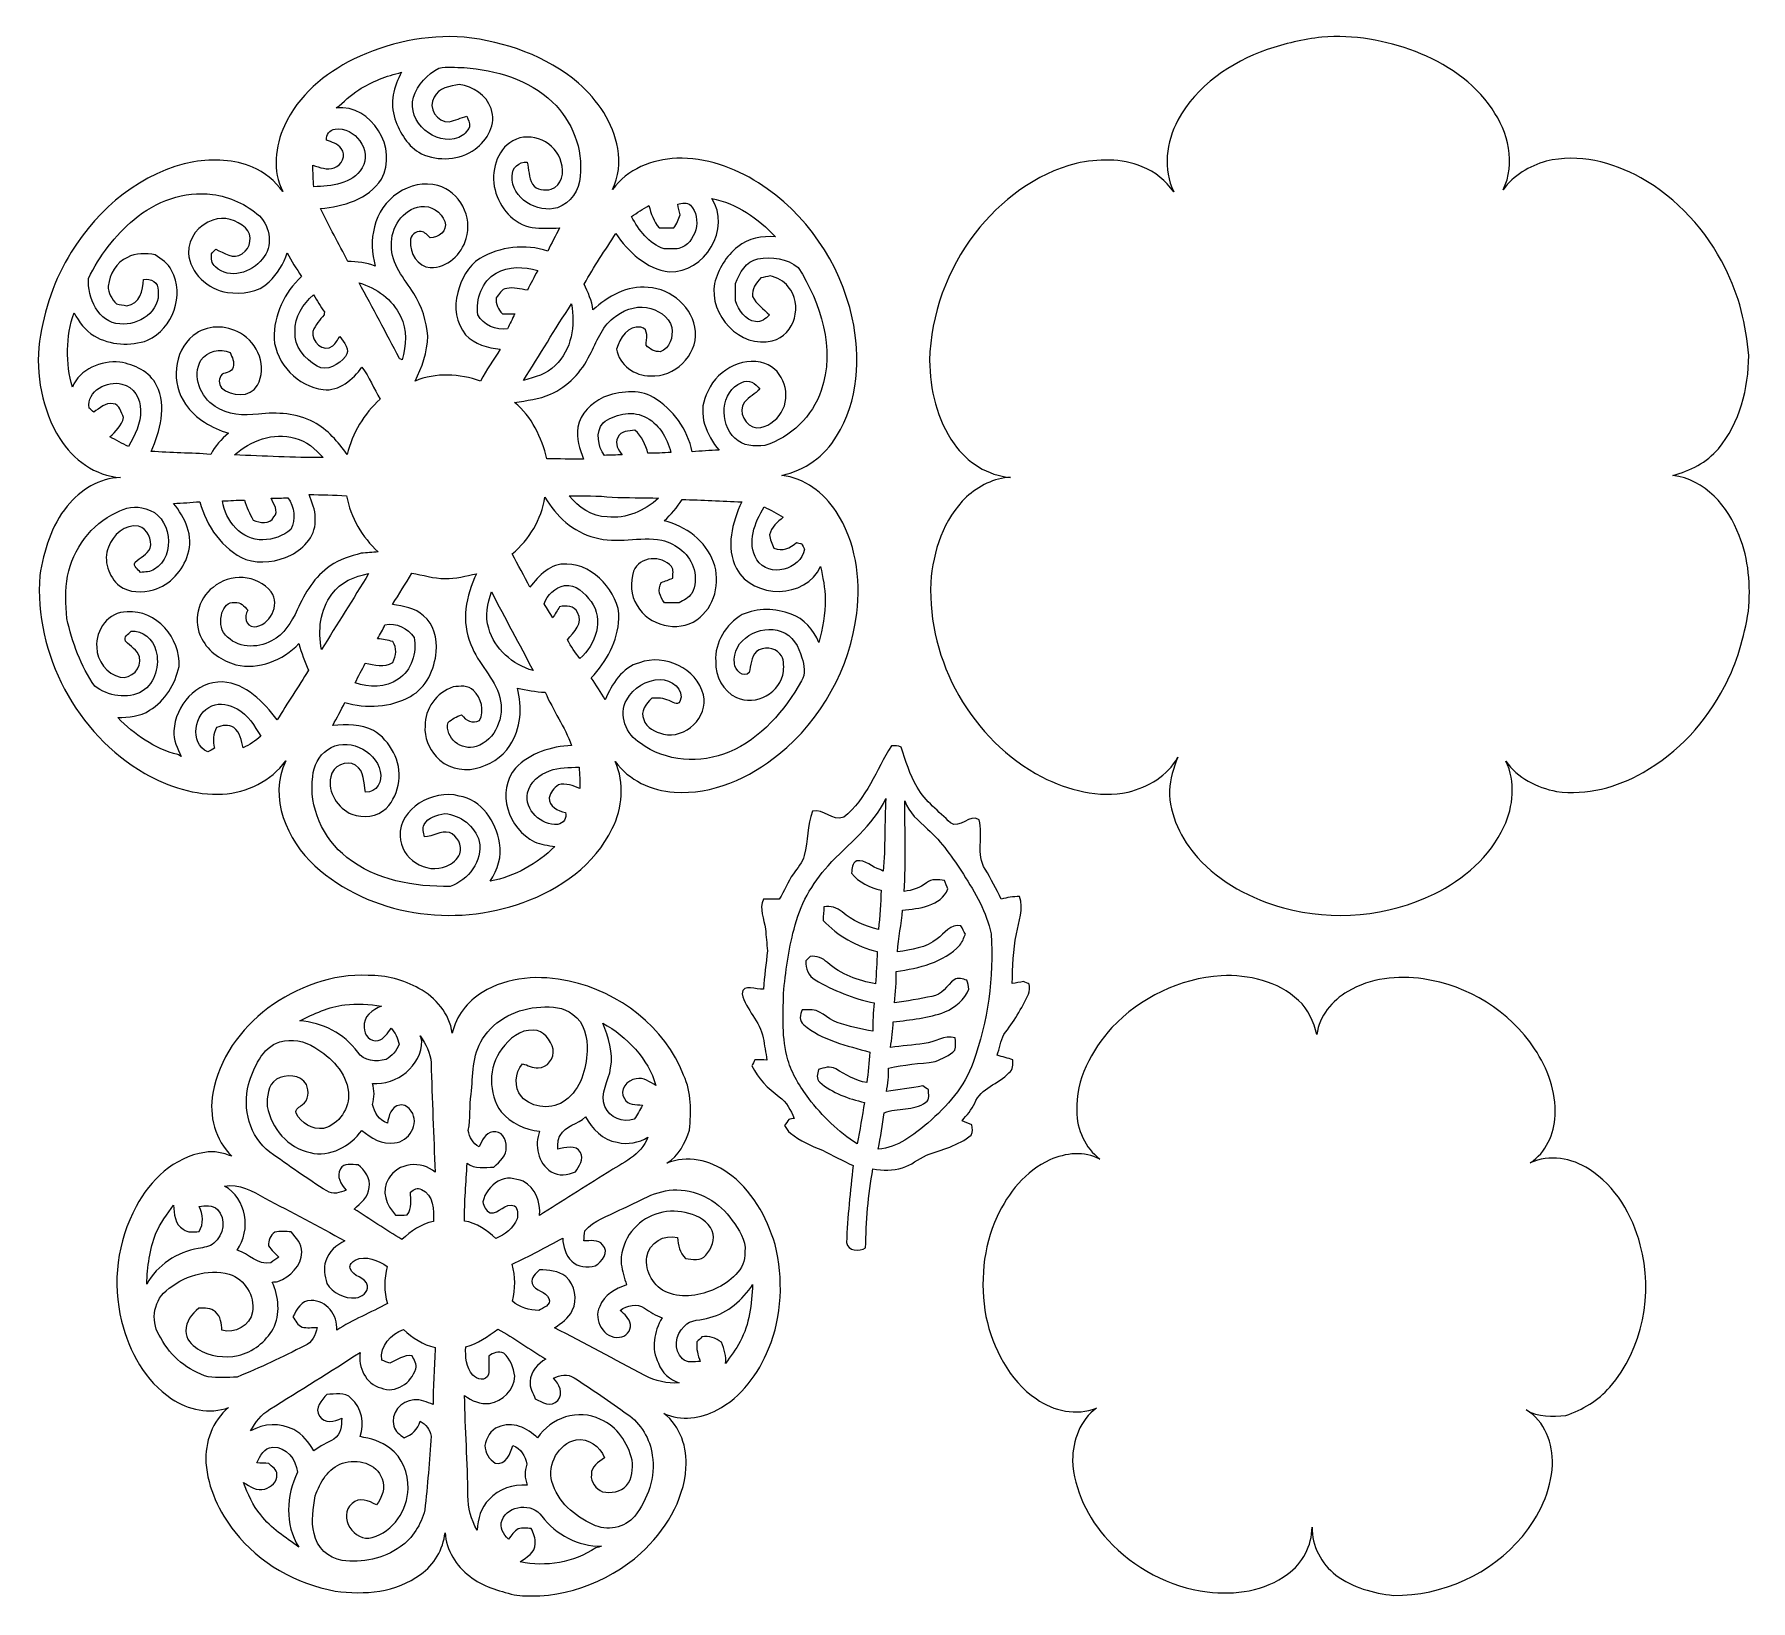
# Model space of a CAD drawing. Header units: centimetres. Extents: x -12.7 to 12.6, y -11.6 to 11.5.
import ezdxf

# ---------------------------------------------------------------- set-up
doc = ezdxf.new("R2010")
doc.units = ezdxf.units.CM
doc.header["$MEASUREMENT"] = 0
doc.layers.add('Camada 1', color=7, linetype='Continuous')

msp = doc.modelspace()

# ---------------------------------------------------------------- linework, layer by layer
at = {"layer": 'Camada 1', "color": 156}
for points, knots in [([(-7.97912, 11.18164), (-7.47465, 11.42471), (-6.90808, 11.54747), (-6.34787, 11.5069), (-6.34787, 11.5069), (-5.7397, 11.43634), (-5.13009, 11.22997), (-4.65949, 10.82709), (-4.65949, 10.82709), (-4.37515, 10.57592), (-4.14548, 10.24184), (-4.08094, 9.86261), (-4.08094, 9.86261), (-4.03647, 9.6587), (-4.07458, 9.44562), (-4.15642, 9.25617), (-4.15642, 9.25617), (-3.94334, 9.55709), (-3.56904, 9.70492), (-3.20993, 9.71902), (-3.20993, 9.71902), (-2.78095, 9.73067), (-2.36149, 9.58285), (-2.00096, 9.35672), (-2.00096, 9.35672), (-1.30245, 8.91011), (-0.79621, 8.17562), (-0.61911, 7.36635), (-0.61911, 7.36635), (-0.4893, 6.78249), (-0.52492, 6.13375), (-0.84912, 5.61657), (-0.84912, 5.61657), (-1.0227, 5.32024), (-1.32362, 5.11598), (-1.65593, 5.03977), (-1.65593, 5.03977), (-1.32467, 4.99709), (-1.03611, 4.78225), (-0.85653, 4.50639), (-0.85653, 4.50639), (-0.56656, 4.06893), (-0.49072, 3.52), (-0.55174, 3.00637), (-0.55174, 3.00637), (-0.64947, 2.19957), (-1.07173, 1.43756), (-1.7011, 0.92428), (-1.7011, 0.92428), (-2.13465, 0.57608), (-2.6797, 0.3249), (-3.24626, 0.36476), (-3.24626, 0.36476), (-3.57998, 0.38629), (-3.91829, 0.54081), (-4.11692, 0.81704), (-4.11692, 0.81704), (-3.97968, 0.50341), (-4.00543, 0.12982), (-4.16065, -0.17251), (-4.16065, -0.17251), (-4.41749, -0.7045), (-4.93289, -1.06785), (-5.47758, -1.2633), (-5.47758, -1.2633), (-6.49887, -1.63617), (-7.73711, -1.45979), (-8.55345, -0.72143), (-8.55345, -0.72143), (-8.9602, -0.33972), (-9.24383, 0.28539), (-8.98137, 0.8269), (-8.98137, 0.8269), (-9.19656, 0.53128), (-9.55181, 0.35701), (-9.91305, 0.33689), (-9.91305, 0.33689), (-10.31662, 0.31574), (-10.71456, 0.4452), (-11.06276, 0.64169), (-11.06276, 0.64169), (-12.07064, 1.22414), (-12.6933, 2.40454), (-12.61392, 3.56376), (-12.61392, 3.56376), (-12.55218, 3.92711), (-12.44458, 4.29753), (-12.20646, 4.58752), (-12.20646, 4.58752), (-12.0149, 4.82247), (-11.73303, 5.00238), (-11.42294, 5.00909), (-11.42294, 5.00909), (-11.79548, 5.03132), (-12.12532, 5.27295), (-12.31723, 5.58411), (-12.31723, 5.58411), (-12.5797, 6.0092), (-12.67918, 6.52673), (-12.61674, 7.02062), (-12.61674, 7.02062), (-12.54653, 7.481), (-12.39872, 7.93396), (-12.15072, 8.33119), (-12.15072, 8.33119), (-11.74926, 8.98383), (-11.10191, 9.52076), (-10.33744, 9.66858), (-10.33744, 9.66858), (-10.04887, 9.70844), (-9.74301, 9.70773), (-9.47278, 9.58567), (-9.47278, 9.58567), (-9.29181, 9.51406), (-9.14047, 9.38212), (-9.02476, 9.22725), (-9.02476, 9.22725), (-9.17927, 9.52853), (-9.14118, 9.89999), (-8.99936, 10.19915), (-8.99936, 10.19915), (-8.80074, 10.64365), (-8.40669, 10.96821), (-7.97912, 11.18164)], [0, 0, 0, 0, 0.03125, 0.03125, 0.03125, 0.03125, 0.0625, 0.0625, 0.0625, 0.0625, 0.09375, 0.09375, 0.09375, 0.09375, 0.125, 0.125, 0.125, 0.125, 0.15625, 0.15625, 0.15625, 0.15625, 0.1875, 0.1875, 0.1875, 0.1875, 0.21875, 0.21875, 0.21875, 0.21875, 0.25, 0.25, 0.25, 0.25, 0.28125, 0.28125, 0.28125, 0.28125, 0.3125, 0.3125, 0.3125, 0.3125, 0.34375, 0.34375, 0.34375, 0.34375, 0.375, 0.375, 0.375, 0.375, 0.40625, 0.40625, 0.40625, 0.40625, 0.4375, 0.4375, 0.4375, 0.4375, 0.46875, 0.46875, 0.46875, 0.46875, 0.5, 0.5, 0.5, 0.5, 0.53125, 0.53125, 0.53125, 0.53125, 0.5625, 0.5625, 0.5625, 0.5625, 0.59375, 0.59375, 0.59375, 0.59375, 0.625, 0.625, 0.625, 0.625, 0.65625, 0.65625, 0.65625, 0.65625, 0.6875, 0.6875, 0.6875, 0.6875, 0.71875, 0.71875, 0.71875, 0.71875, 0.75, 0.75, 0.75, 0.75, 0.78125, 0.78125, 0.78125, 0.78125, 0.8125, 0.8125, 0.8125, 0.8125, 0.84375, 0.84375, 0.84375, 0.84375, 0.875, 0.875, 0.875, 0.875, 0.90625, 0.90625, 0.90625, 0.90625, 0.9375, 0.9375, 0.9375, 0.9375, 1, 1, 1, 1]), ([(5.50545, 11.32381), (5.76826, 11.40953), (6.03885, 11.47621), (6.31437, 11.50619), (6.31437, 11.50619), (6.7839, 11.5443), (7.25557, 11.45822), (7.69479, 11.29417), (7.69479, 11.29417), (8.13859, 11.12096), (8.5598, 10.84826), (8.82755, 10.44645), (8.82755, 10.44645), (9.06531, 10.10708), (9.18033, 9.64141), (8.99125, 9.25336), (8.99125, 9.25336), (9.14259, 9.46643), (9.3793, 9.60366), (9.62695, 9.67528), (9.62695, 9.67528), (10.10179, 9.78958), (10.60309, 9.6647), (11.02218, 9.43151), (11.02218, 9.43151), (11.55876, 9.12812), (11.99727, 8.65645), (12.26677, 8.10259), (12.26677, 8.10259), (12.47527, 7.70254), (12.57723, 7.25523), (12.61745, 6.80895), (12.61745, 6.80895), (12.61215, 6.32283), (12.48692, 5.81342), (12.16837, 5.43382), (12.16837, 5.43382), (11.9969, 5.22886), (11.75103, 5.10575), (11.49597, 5.04013), (11.49597, 5.04013), (11.96516, 4.97733), (12.32217, 4.58223), (12.47422, 4.15288), (12.47422, 4.15288), (12.61991, 3.79906), (12.64532, 3.41241), (12.61356, 3.03459), (12.61356, 3.03459), (12.54478, 2.65182), (12.44811, 2.268), (12.25832, 1.9251), (12.25832, 1.9251), (11.98915, 1.40053), (11.57323, 0.94791), (11.05851, 0.65758), (11.05851, 0.65758), (10.6754, 0.43427), (10.22173, 0.31433), (9.77864, 0.37711), (9.77864, 0.37711), (9.48831, 0.43215), (9.20043, 0.5736), (9.03076, 0.82373), (9.03076, 0.82373), (9.17751, 0.52175), (9.14505, 0.1538), (9.00324, -0.14427), (9.00324, -0.14427), (8.80039, -0.59019), (8.40739, -0.91968), (7.9763, -1.13524), (7.9763, -1.13524), (7.29121, -1.47002), (6.48441, -1.54235), (5.74957, -1.34055), (5.74957, -1.34055), (5.27227, -1.21108), (4.81507, -0.96801), (4.48062, -0.59867), (4.48062, -0.59867), (4.23686, -0.32807), (4.06681, 0.02222), (4.06364, 0.39122), (4.06364, 0.39122), (4.07528, 0.55986), (4.12221, 0.7246), (4.18782, 0.88018), (4.18782, 0.88018), (4.04213, 0.6043), (3.74826, 0.43885), (3.45369, 0.36759), (3.45369, 0.36759), (3.02012, 0.27269), (2.56998, 0.39441), (2.18157, 0.58985), (2.18157, 0.58985), (1.15359, 1.13488), (0.48753, 2.29729), (0.54151, 3.45968), (0.54151, 3.45968), (0.57291, 3.92007), (0.72636, 4.39702), (1.06856, 4.72122), (1.06856, 4.72122), (1.2467, 4.8828), (1.47496, 5.00238), (1.71944, 5.00873), (1.71944, 5.00873), (1.3836, 5.03449), (1.07526, 5.23275), (0.88547, 5.50721), (0.88547, 5.50721), (0.62723, 5.86069), (0.53021, 6.30695), (0.52387, 6.7384), (0.52387, 6.7384), (0.54044, 7.41432), (0.78317, 8.07896), (1.1945, 8.61483), (1.1945, 8.61483), (1.57302, 9.09672), (2.08808, 9.48972), (2.68851, 9.64318), (2.68851, 9.64318), (3.00813, 9.71161), (3.35562, 9.72255), (3.66218, 9.59272), (3.66218, 9.59272), (3.84986, 9.51971), (4.01284, 9.38742), (4.12784, 9.22231), (4.12784, 9.22231), (3.96558, 9.55462), (4.01389, 9.96138), (4.18958, 10.27888), (4.18958, 10.27888), (4.45769, 10.79394), (4.97204, 11.13049), (5.50545, 11.32381)], [0, 0, 0, 0, 0.02777778, 0.02777778, 0.02777778, 0.02777778, 0.05555556, 0.05555556, 0.05555556, 0.05555556, 0.08333333, 0.08333333, 0.08333333, 0.08333333, 0.11111111, 0.11111111, 0.11111111, 0.11111111, 0.13888889, 0.13888889, 0.13888889, 0.13888889, 0.16666667, 0.16666667, 0.16666667, 0.16666667, 0.19444444, 0.19444444, 0.19444444, 0.19444444, 0.22222222, 0.22222222, 0.22222222, 0.22222222, 0.25, 0.25, 0.25, 0.25, 0.27777778, 0.27777778, 0.27777778, 0.27777778, 0.30555556, 0.30555556, 0.30555556, 0.30555556, 0.33333333, 0.33333333, 0.33333333, 0.33333333, 0.36111111, 0.36111111, 0.36111111, 0.36111111, 0.38888889, 0.38888889, 0.38888889, 0.38888889, 0.41666667, 0.41666667, 0.41666667, 0.41666667, 0.44444444, 0.44444444, 0.44444444, 0.44444444, 0.47222222, 0.47222222, 0.47222222, 0.47222222, 0.5, 0.5, 0.5, 0.5, 0.52777778, 0.52777778, 0.52777778, 0.52777778, 0.55555556, 0.55555556, 0.55555556, 0.55555556, 0.58333333, 0.58333333, 0.58333333, 0.58333333, 0.61111111, 0.61111111, 0.61111111, 0.61111111, 0.63888889, 0.63888889, 0.63888889, 0.63888889, 0.66666667, 0.66666667, 0.66666667, 0.66666667, 0.69444444, 0.69444444, 0.69444444, 0.69444444, 0.72222222, 0.72222222, 0.72222222, 0.72222222, 0.75, 0.75, 0.75, 0.75, 0.77777778, 0.77777778, 0.77777778, 0.77777778, 0.80555556, 0.80555556, 0.80555556, 0.80555556, 0.83333333, 0.83333333, 0.83333333, 0.83333333, 0.86111111, 0.86111111, 0.86111111, 0.86111111, 0.88888889, 0.88888889, 0.88888889, 0.88888889, 0.91666667, 0.91666667, 0.91666667, 0.91666667, 0.94444444, 0.94444444, 0.94444444, 0.94444444, 1, 1, 1, 1]), ([(-6.71971, 11.04935), (-6.71971, 11.04935), (-6.71971, 11.04935), (-6.71971, 11.04935), (-6.71971, 11.04935), (-6.89186, 10.96009), (-7.03474, 10.80346), (-7.09612, 10.61825), (-7.09612, 10.61825), (-7.19912, 10.25771), (-6.77262, 9.88695), (-6.42866, 10.027), (-6.42866, 10.027), (-6.35565, 10.05416), (-6.30166, 10.11625), (-6.26674, 10.18398), (-6.26674, 10.18398), (-6.26568, 10.23937), (-6.29143, 10.28981), (-6.30624, 10.34167), (-6.30624, 10.34167), (-6.3948, 10.31592), (-6.47912, 10.27606), (-6.56978, 10.25877), (-6.56978, 10.25877), (-6.74687, 10.24113), (-6.88903, 10.46903), (-6.79062, 10.61896), (-6.79062, 10.61896), (-6.72499, 10.75936), (-6.55637, 10.78264), (-6.4202, 10.80523), (-6.4202, 10.80523), (-6.217, 10.78052), (-6.01591, 10.65388), (-5.95136, 10.4521), (-5.95136, 10.4521), (-5.86668, 10.22737), (-6.00145, 9.98113), (-6.18737, 9.85343), (-6.18737, 9.85343), (-6.41244, 9.6841), (-6.72711, 9.67316), (-6.979, 9.78605), (-6.979, 9.78605), (-7.17727, 9.88907), (-7.29826, 10.09508), (-7.36988, 10.29934), (-7.36988, 10.29934), (-7.44677, 10.53218), (-7.38928, 10.77983), (-7.27109, 10.98726), (-7.27109, 10.98726), (-7.49335, 10.93434), (-7.70995, 10.85285), (-7.90257, 10.72868), (-7.90257, 10.72868), (-8.02322, 10.65106), (-8.12376, 10.54805), (-8.23736, 10.46127), (-8.23736, 10.46127), (-7.71136, 10.51983), (-7.31555, 9.85766), (-7.57025, 9.4114), (-7.57025, 9.4114), (-7.7597, 9.11048), (-8.13576, 9.00888), (-8.46913, 8.97536), (-8.46913, 8.97536), (-8.33895, 8.71325), (-8.19855, 8.45643), (-8.0659, 8.19573), (-8.0659, 8.19573), (-7.92797, 8.19538), (-7.79039, 8.17597), (-7.66056, 8.12834), (-7.66056, 8.12834), (-7.70784, 8.31744), (-7.72442, 8.51675), (-7.67115, 8.70655), (-7.67115, 8.70655), (-7.59037, 9.11225), (-7.14375, 9.42939), (-6.73559, 9.31474), (-6.73559, 9.31474), (-6.41032, 9.23077), (-6.21595, 8.84766), (-6.32001, 8.53298), (-6.32001, 8.53298), (-6.38033, 8.29874), (-6.5994, 8.10259), (-6.84705, 8.10506), (-6.84705, 8.10506), (-7.03757, 8.11742), (-7.15222, 8.32167), (-7.14199, 8.497), (-7.14199, 8.497), (-7.14128, 8.57532), (-7.06472, 8.65328), (-6.98358, 8.63776), (-6.98358, 8.63776), (-6.92538, 8.63529), (-6.89292, 8.57566), (-6.84917, 8.54463), (-6.84917, 8.54463), (-6.72641, 8.54392), (-6.58953, 8.64834), (-6.63256, 8.78346), (-6.63256, 8.78346), (-6.68655, 8.92209), (-6.83541, 9.03252), (-6.98923, 9.00571), (-6.98923, 9.00571), (-7.25699, 8.97043), (-7.43444, 8.68927), (-7.42173, 8.43103), (-7.42173, 8.43103), (-7.42702, 8.15657), (-7.23018, 7.94419), (-7.09295, 7.72583), (-7.09295, 7.72583), (-6.97301, 7.53604), (-6.90033, 7.3159), (-6.88552, 7.09224), (-6.88552, 7.09224), (-6.89222, 6.86045), (-6.96665, 6.63434), (-7.07284, 6.43008), (-7.07284, 6.43008), (-6.76485, 6.56096), (-6.41631, 6.53837), (-6.10551, 6.43113), (-6.10551, 6.43113), (-6.01698, 6.5927), (-5.91502, 6.74687), (-5.81447, 6.90138), (-5.81447, 6.90138), (-5.99968, 6.91832), (-6.193, 6.9783), (-6.326, 7.11412), (-6.326, 7.11412), (-6.4636, 7.28556), (-6.50275, 7.52651), (-6.44136, 7.73606), (-6.44136, 7.73606), (-6.39056, 7.9308), (-6.29673, 8.13188), (-6.11752, 8.23877), (-6.11752, 8.23877), (-5.81766, 8.41657), (-5.44583, 8.45925), (-5.11422, 8.34918), (-5.11422, 8.34918), (-5.0567, 8.46348), (-4.99886, 8.57778), (-4.93959, 8.69102), (-4.93959, 8.69102), (-5.07434, 8.68785), (-5.20982, 8.67974), (-5.34387, 8.69773), (-5.34387, 8.69773), (-5.62044, 8.74323), (-5.82824, 8.99159), (-5.89209, 9.25442), (-5.89209, 9.25442), (-5.95629, 9.5137), (-5.87516, 9.84002), (-5.62821, 9.97549), (-5.62821, 9.97549), (-5.36292, 10.1293), (-4.98122, 9.95432), (-4.91384, 9.65764), (-4.91384, 9.65764), (-4.86516, 9.51618), (-4.90395, 9.31509), (-5.06165, 9.26288), (-5.06165, 9.26288), (-5.15691, 9.23678), (-5.28143, 9.24841), (-5.33929, 9.33838), (-5.33929, 9.33838), (-5.39467, 9.43715), (-5.39326, 9.55462), (-5.4183, 9.66257), (-5.4183, 9.66257), (-5.5372, 9.66716), (-5.64339, 9.58003), (-5.6395, 9.45656), (-5.6395, 9.45656), (-5.65538, 9.12529), (-5.26696, 8.90164), (-4.96992, 8.98877), (-4.96992, 8.98877), (-4.77943, 9.05756), (-4.64643, 9.25018), (-4.63656, 9.45056), (-4.63656, 9.45056), (-4.58645, 9.8559), (-4.75192, 10.26936), (-5.04437, 10.54911), (-5.04437, 10.54911), (-5.39255, 10.88284), (-5.87798, 11.02042), (-6.34787, 11.05711), (-6.34787, 11.05711), (-6.47135, 11.05887), (-6.59835, 11.0751), (-6.71971, 11.04935)], [0, 0, 0, 0, 0.01886792, 0.01886792, 0.01886792, 0.01886792, 0.03773585, 0.03773585, 0.03773585, 0.03773585, 0.05660377, 0.05660377, 0.05660377, 0.05660377, 0.0754717, 0.0754717, 0.0754717, 0.0754717, 0.09433962, 0.09433962, 0.09433962, 0.09433962, 0.11320755, 0.11320755, 0.11320755, 0.11320755, 0.13207547, 0.13207547, 0.13207547, 0.13207547, 0.1509434, 0.1509434, 0.1509434, 0.1509434, 0.16981132, 0.16981132, 0.16981132, 0.16981132, 0.18867925, 0.18867925, 0.18867925, 0.18867925, 0.20754717, 0.20754717, 0.20754717, 0.20754717, 0.22641509, 0.22641509, 0.22641509, 0.22641509, 0.24528302, 0.24528302, 0.24528302, 0.24528302, 0.26415094, 0.26415094, 0.26415094, 0.26415094, 0.28301887, 0.28301887, 0.28301887, 0.28301887, 0.30188679, 0.30188679, 0.30188679, 0.30188679, 0.32075472, 0.32075472, 0.32075472, 0.32075472, 0.33962264, 0.33962264, 0.33962264, 0.33962264, 0.35849057, 0.35849057, 0.35849057, 0.35849057, 0.37735849, 0.37735849, 0.37735849, 0.37735849, 0.39622642, 0.39622642, 0.39622642, 0.39622642, 0.41509434, 0.41509434, 0.41509434, 0.41509434, 0.43396226, 0.43396226, 0.43396226, 0.43396226, 0.45283019, 0.45283019, 0.45283019, 0.45283019, 0.47169811, 0.47169811, 0.47169811, 0.47169811, 0.49056604, 0.49056604, 0.49056604, 0.49056604, 0.50943396, 0.50943396, 0.50943396, 0.50943396, 0.52830189, 0.52830189, 0.52830189, 0.52830189, 0.54716981, 0.54716981, 0.54716981, 0.54716981, 0.56603774, 0.56603774, 0.56603774, 0.56603774, 0.58490566, 0.58490566, 0.58490566, 0.58490566, 0.60377358, 0.60377358, 0.60377358, 0.60377358, 0.62264151, 0.62264151, 0.62264151, 0.62264151, 0.64150943, 0.64150943, 0.64150943, 0.64150943, 0.66037736, 0.66037736, 0.66037736, 0.66037736, 0.67924528, 0.67924528, 0.67924528, 0.67924528, 0.69811321, 0.69811321, 0.69811321, 0.69811321, 0.71698113, 0.71698113, 0.71698113, 0.71698113, 0.73584906, 0.73584906, 0.73584906, 0.73584906, 0.75471698, 0.75471698, 0.75471698, 0.75471698, 0.77358491, 0.77358491, 0.77358491, 0.77358491, 0.79245283, 0.79245283, 0.79245283, 0.79245283, 0.81132075, 0.81132075, 0.81132075, 0.81132075, 0.83018868, 0.83018868, 0.83018868, 0.83018868, 0.8490566, 0.8490566, 0.8490566, 0.8490566, 0.86792453, 0.86792453, 0.86792453, 0.86792453, 0.88679245, 0.88679245, 0.88679245, 0.88679245, 0.90566038, 0.90566038, 0.90566038, 0.90566038, 0.9245283, 0.9245283, 0.9245283, 0.9245283, 0.94339623, 0.94339623, 0.94339623, 0.94339623, 0.96226415, 0.96226415, 0.96226415, 0.96226415, 1, 1, 1, 1]), ([(-8.37988, 9.98466), (-8.37988, 9.98466), (-8.37988, 9.98466), (-8.37988, 9.98466), (-8.37988, 9.98466), (-8.30121, 9.95715), (-8.21337, 9.93316), (-8.16151, 9.86261), (-8.16151, 9.86261), (-8.07896, 9.76524), (-8.15904, 9.61248), (-8.2684, 9.57721), (-8.2684, 9.57721), (-8.37283, 9.54158), (-8.48112, 9.5832), (-8.5799, 9.61672), (-8.5799, 9.61672), (-8.58061, 9.51052), (-8.57814, 9.40435), (-8.56685, 9.29852), (-8.56685, 9.29852), (-8.31109, 9.3105), (-8.00135, 9.33061), (-7.85529, 9.5765), (-7.85529, 9.5765), (-7.69301, 9.83544), (-7.96854, 10.18575), (-8.25217, 10.15012), (-8.25217, 10.15012), (-8.33578, 10.13777), (-8.39011, 10.06933), (-8.37988, 9.98466)], [0, 0, 0, 0, 0.11111111, 0.11111111, 0.11111111, 0.11111111, 0.22222222, 0.22222222, 0.22222222, 0.22222222, 0.33333333, 0.33333333, 0.33333333, 0.33333333, 0.44444444, 0.44444444, 0.44444444, 0.44444444, 0.55555556, 0.55555556, 0.55555556, 0.55555556, 0.66666667, 0.66666667, 0.66666667, 0.66666667, 0.77777778, 0.77777778, 0.77777778, 0.77777778, 1, 1, 1, 1]), ([(-11.21903, 8.81732), (-11.21903, 8.81732), (-11.21903, 8.81732), (-11.21903, 8.81732), (-11.21903, 8.81732), (-11.5009, 8.57814), (-11.73444, 8.27969), (-11.89425, 7.94667), (-11.89425, 7.94667), (-11.90801, 7.66444), (-11.75349, 7.29156), (-11.43, 7.27569), (-11.43, 7.27569), (-11.15518, 7.24393), (-10.82393, 7.46337), (-10.86661, 7.76605), (-10.86661, 7.76605), (-10.85461, 7.88599), (-10.97667, 7.9509), (-11.08215, 7.9308), (-11.08215, 7.9308), (-11.09062, 7.77027), (-11.13542, 7.56673), (-11.32663, 7.54238), (-11.32663, 7.54238), (-11.37814, 7.55297), (-11.43, 7.56143), (-11.48221, 7.56884), (-11.48221, 7.56884), (-11.54359, 7.64399), (-11.61167, 7.72971), (-11.60074, 7.83342), (-11.60074, 7.83342), (-11.58451, 8.00911), (-11.48362, 8.18161), (-11.31992, 8.25712), (-11.31992, 8.25712), (-11.19434, 8.32872), (-11.04582, 8.31567), (-10.90859, 8.29556), (-10.90859, 8.29556), (-10.81652, 8.23241), (-10.71845, 8.16751), (-10.66764, 8.06379), (-10.66764, 8.06379), (-10.46762, 7.7022), (-10.64965, 7.20266), (-11.02042, 7.03367), (-11.02042, 7.03367), (-11.27689, 6.94124), (-11.57323, 6.961), (-11.811, 7.09648), (-11.811, 7.09648), (-11.94188, 7.17761), (-12.03325, 7.30496), (-12.10697, 7.43725), (-12.10697, 7.43725), (-12.22903, 7.0873), (-12.23362, 6.69571), (-12.13097, 6.34083), (-12.13097, 6.34083), (-12.0209, 6.61458), (-11.70728, 6.73028), (-11.4307, 6.7123), (-11.4307, 6.7123), (-11.2155, 6.67208), (-10.98832, 6.57331), (-10.88743, 6.36622), (-10.88743, 6.36622), (-10.73538, 6.05542), (-10.83345, 5.69207), (-10.96926, 5.39396), (-10.96926, 5.39396), (-10.67646, 5.36928), (-10.3826, 5.37245), (-10.08979, 5.35023), (-10.08979, 5.35023), (-10.02488, 5.47088), (-9.93316, 5.57388), (-9.82733, 5.66032), (-9.82733, 5.66032), (-10.07039, 5.7425), (-10.31521, 5.86916), (-10.45915, 6.08965), (-10.45915, 6.08965), (-10.67541, 6.39163), (-10.64436, 6.86328), (-10.34768, 7.1014), (-10.34768, 7.1014), (-10.15471, 7.26651), (-9.8619, 7.26405), (-9.65023, 7.13634), (-9.65023, 7.13634), (-9.39058, 6.99487), (-9.24736, 6.63504), (-9.40082, 6.36869), (-9.40082, 6.36869), (-9.50841, 6.18313), (-9.78569, 6.199), (-9.92786, 6.33201), (-9.92786, 6.33201), (-9.9822, 6.39022), (-9.96703, 6.47381), (-9.92258, 6.53204), (-9.92258, 6.53204), (-9.86577, 6.56059), (-9.77018, 6.55778), (-9.75818, 6.63539), (-9.75818, 6.63539), (-9.73348, 6.71194), (-9.77477, 6.78461), (-9.80193, 6.85375), (-9.80193, 6.85375), (-9.94939, 6.92291), (-10.13847, 6.87246), (-10.23302, 6.74017), (-10.23302, 6.74017), (-10.36813, 6.50521), (-10.2429, 6.19371), (-10.02452, 6.05683), (-10.02452, 6.05683), (-9.83826, 5.93019), (-9.60225, 5.91784), (-9.38494, 5.94395), (-9.38494, 5.94395), (-9.10942, 5.97712), (-8.81732, 5.95488), (-8.56826, 5.824), (-8.56826, 5.824), (-8.36083, 5.71712), (-8.20878, 5.53332), (-8.07543, 5.34704), (-8.07543, 5.34704), (-7.99676, 5.66208), (-7.8292, 5.94924), (-7.58577, 6.16549), (-7.58577, 6.16549), (-7.68349, 6.31825), (-7.747, 6.49111), (-7.85636, 6.63645), (-7.85636, 6.63645), (-7.98971, 6.45583), (-8.18937, 6.27732), (-8.43068, 6.30555), (-8.43068, 6.30555), (-8.80321, 6.35282), (-9.12213, 6.68338), (-9.15493, 7.05696), (-9.15493, 7.05696), (-9.15951, 7.40268), (-9.00147, 7.74171), (-8.74853, 7.97525), (-8.74853, 7.97525), (-8.82191, 8.0899), (-8.90093, 8.20173), (-8.96126, 8.32449), (-8.96126, 8.32449), (-9.00465, 8.15798), (-9.11048, 8.01687), (-9.22725, 7.89445), (-9.22725, 7.89445), (-9.38636, 7.73535), (-9.63083, 7.71384), (-9.84355, 7.73782), (-9.84355, 7.73782), (-10.1293, 7.78544), (-10.396, 8.02216), (-10.41964, 8.32097), (-10.41964, 8.32097), (-10.42387, 8.54216), (-10.26159, 8.73971), (-10.05557, 8.80604), (-10.05557, 8.80604), (-9.894, 8.86953), (-9.70103, 8.80709), (-9.57791, 8.69314), (-9.57791, 8.69314), (-9.46326, 8.58555), (-9.49677, 8.39187), (-9.62519, 8.31074), (-9.62519, 8.31074), (-9.75006, 8.2109), (-9.89435, 8.32731), (-10.01571, 8.37564), (-10.01571, 8.37564), (-10.03688, 8.35413), (-10.05805, 8.33225), (-10.07921, 8.31038), (-10.07921, 8.31038), (-10.07568, 8.24159), (-10.0838, 8.16115), (-10.01924, 8.11636), (-10.01924, 8.11636), (-9.81533, 7.92302), (-9.48196, 8.03168), (-9.32603, 8.23312), (-9.32603, 8.23312), (-9.16728, 8.41304), (-9.20679, 8.70408), (-9.37013, 8.86707), (-9.37013, 8.86707), (-9.56204, 9.03993), (-9.80722, 9.15034), (-10.06298, 9.18457), (-10.06298, 9.18457), (-10.47855, 9.23924), (-10.90153, 9.08296), (-11.21903, 8.81732)], [0, 0, 0, 0, 0.01886792, 0.01886792, 0.01886792, 0.01886792, 0.03773585, 0.03773585, 0.03773585, 0.03773585, 0.05660377, 0.05660377, 0.05660377, 0.05660377, 0.0754717, 0.0754717, 0.0754717, 0.0754717, 0.09433962, 0.09433962, 0.09433962, 0.09433962, 0.11320755, 0.11320755, 0.11320755, 0.11320755, 0.13207547, 0.13207547, 0.13207547, 0.13207547, 0.1509434, 0.1509434, 0.1509434, 0.1509434, 0.16981132, 0.16981132, 0.16981132, 0.16981132, 0.18867925, 0.18867925, 0.18867925, 0.18867925, 0.20754717, 0.20754717, 0.20754717, 0.20754717, 0.22641509, 0.22641509, 0.22641509, 0.22641509, 0.24528302, 0.24528302, 0.24528302, 0.24528302, 0.26415094, 0.26415094, 0.26415094, 0.26415094, 0.28301887, 0.28301887, 0.28301887, 0.28301887, 0.30188679, 0.30188679, 0.30188679, 0.30188679, 0.32075472, 0.32075472, 0.32075472, 0.32075472, 0.33962264, 0.33962264, 0.33962264, 0.33962264, 0.35849057, 0.35849057, 0.35849057, 0.35849057, 0.37735849, 0.37735849, 0.37735849, 0.37735849, 0.39622642, 0.39622642, 0.39622642, 0.39622642, 0.41509434, 0.41509434, 0.41509434, 0.41509434, 0.43396226, 0.43396226, 0.43396226, 0.43396226, 0.45283019, 0.45283019, 0.45283019, 0.45283019, 0.47169811, 0.47169811, 0.47169811, 0.47169811, 0.49056604, 0.49056604, 0.49056604, 0.49056604, 0.50943396, 0.50943396, 0.50943396, 0.50943396, 0.52830189, 0.52830189, 0.52830189, 0.52830189, 0.54716981, 0.54716981, 0.54716981, 0.54716981, 0.56603774, 0.56603774, 0.56603774, 0.56603774, 0.58490566, 0.58490566, 0.58490566, 0.58490566, 0.60377358, 0.60377358, 0.60377358, 0.60377358, 0.62264151, 0.62264151, 0.62264151, 0.62264151, 0.64150943, 0.64150943, 0.64150943, 0.64150943, 0.66037736, 0.66037736, 0.66037736, 0.66037736, 0.67924528, 0.67924528, 0.67924528, 0.67924528, 0.69811321, 0.69811321, 0.69811321, 0.69811321, 0.71698113, 0.71698113, 0.71698113, 0.71698113, 0.73584906, 0.73584906, 0.73584906, 0.73584906, 0.75471698, 0.75471698, 0.75471698, 0.75471698, 0.77358491, 0.77358491, 0.77358491, 0.77358491, 0.79245283, 0.79245283, 0.79245283, 0.79245283, 0.81132075, 0.81132075, 0.81132075, 0.81132075, 0.83018868, 0.83018868, 0.83018868, 0.83018868, 0.8490566, 0.8490566, 0.8490566, 0.8490566, 0.86792453, 0.86792453, 0.86792453, 0.86792453, 0.88679245, 0.88679245, 0.88679245, 0.88679245, 0.90566038, 0.90566038, 0.90566038, 0.90566038, 0.9245283, 0.9245283, 0.9245283, 0.9245283, 0.94339623, 0.94339623, 0.94339623, 0.94339623, 0.96226415, 0.96226415, 0.96226415, 0.96226415, 1, 1, 1, 1]), ([(-2.69346, 9.126), (-2.69346, 9.126), (-2.69346, 9.126), (-2.69346, 9.126), (-2.69346, 9.126), (-2.3936, 8.6875), (-2.80105, 8.02216), (-3.31893, 8.04333), (-3.31893, 8.04333), (-3.65865, 8.0846), (-3.92499, 8.33895), (-4.11091, 8.60954), (-4.11091, 8.60954), (-4.26437, 8.35977), (-4.43442, 8.11988), (-4.57517, 7.86306), (-4.57517, 7.86306), (-4.52154, 7.73923), (-4.4591, 7.61717), (-4.44605, 7.4803), (-4.44605, 7.4803), (-4.22768, 7.68349), (-3.93876, 7.84436), (-3.63114, 7.81402), (-3.63114, 7.81402), (-3.28682, 7.79356), (-2.96016, 7.51382), (-2.93263, 7.16209), (-2.93263, 7.16209), (-2.90583, 6.80544), (-3.2445, 6.4837), (-3.59692, 6.50733), (-3.59692, 6.50733), (-3.8301, 6.50521), (-4.05835, 6.6675), (-4.09787, 6.90421), (-4.09787, 6.90421), (-4.046, 7.06013), (-3.93312, 7.26298), (-3.73698, 7.22453), (-3.73698, 7.22453), (-3.6128, 7.20514), (-3.66148, 7.04673), (-3.65936, 6.95959), (-3.65936, 6.95959), (-3.61068, 6.90138), (-3.52918, 6.86045), (-3.45157, 6.86505), (-3.45157, 6.86505), (-3.31045, 6.91337), (-3.25931, 7.08625), (-3.284, 7.22029), (-3.284, 7.22029), (-3.31964, 7.3921), (-3.49496, 7.48558), (-3.65407, 7.51628), (-3.65407, 7.51628), (-3.83117, 7.54556), (-4.01072, 7.46972), (-4.1483, 7.36141), (-4.1483, 7.36141), (-4.31977, 7.22383), (-4.39208, 7.00829), (-4.49014, 6.81918), (-4.49014, 6.81918), (-4.61539, 6.57014), (-4.81507, 6.34858), (-5.07434, 6.2371), (-5.07434, 6.2371), (-5.24121, 6.16338), (-5.4243, 6.14398), (-5.60246, 6.11575), (-5.60246, 6.11575), (-5.34704, 5.90727), (-5.20312, 5.59788), (-5.12726, 5.28284), (-5.12726, 5.28284), (-4.947, 5.28284), (-4.76673, 5.27826), (-4.58645, 5.27897), (-4.58645, 5.27897), (-4.63902, 5.4296), (-4.69864, 5.58799), (-4.6676, 5.74993), (-4.6676, 5.74993), (-4.63373, 5.95241), (-4.47004, 6.10693), (-4.29153, 6.19159), (-4.29153, 6.19159), (-4.05906, 6.28156), (-3.77825, 6.31859), (-3.55282, 6.19018), (-3.55282, 6.19018), (-3.26214, 6.01556), (-3.05082, 5.71994), (-2.98062, 5.38761), (-2.98062, 5.38761), (-2.84902, 5.3975), (-2.71744, 5.40843), (-2.58514, 5.4109), (-2.58514, 5.4109), (-2.76789, 5.62963), (-2.90829, 5.94959), (-2.77318, 6.22687), (-2.77318, 6.22687), (-2.6543, 6.56307), (-2.25882, 6.80931), (-1.90887, 6.69008), (-1.90887, 6.69008), (-1.62418, 6.59411), (-1.51165, 6.21663), (-1.66652, 5.9683), (-1.66652, 5.9683), (-1.74271, 5.84694), (-1.87501, 5.73899), (-2.02459, 5.74286), (-2.02459, 5.74286), (-2.19816, 5.7531), (-2.31281, 5.97887), (-2.20661, 6.11998), (-2.20661, 6.11998), (-2.14312, 6.19619), (-2.05246, 6.24382), (-1.98261, 6.31401), (-1.98261, 6.31401), (-2.04399, 6.39127), (-2.14948, 6.471), (-2.24895, 6.41032), (-2.24895, 6.41032), (-2.56962, 6.28297), (-2.58304, 5.80248), (-2.34984, 5.58729), (-2.34984, 5.58729), (-2.23626, 5.46981), (-2.05987, 5.46417), (-1.90782, 5.48145), (-1.90782, 5.48145), (-1.52364, 5.6), (-1.20721, 5.91326), (-1.07562, 6.2925), (-1.07562, 6.2925), (-0.8643, 6.90845), (-1.08055, 7.57977), (-1.41639, 8.10754), (-1.41639, 8.10754), (-1.57833, 8.24089), (-1.80869, 8.27051), (-2.01083, 8.23488), (-2.01083, 8.23488), (-2.18722, 8.19643), (-2.28353, 8.02922), (-2.33961, 7.87223), (-2.33961, 7.87223), (-2.3428, 7.78615), (-2.34421, 7.70008), (-2.3428, 7.614), (-2.3428, 7.614), (-2.29446, 7.47854), (-2.20274, 7.32788), (-2.04681, 7.30849), (-2.04681, 7.30849), (-1.96249, 7.29121), (-1.89618, 7.35295), (-1.84185, 7.40692), (-1.84185, 7.40692), (-1.92298, 7.49899), (-2.03624, 7.56637), (-2.0902, 7.67997), (-2.0902, 7.67997), (-2.1075, 7.78791), (-2.03763, 7.88), (-1.96814, 7.95337), (-1.96814, 7.95337), (-1.92263, 7.96254), (-1.87713, 7.97242), (-1.83161, 7.983), (-1.83161, 7.983), (-1.72931, 7.95584), (-1.62736, 7.91104), (-1.56209, 7.82355), (-1.56209, 7.82355), (-1.34372, 7.57166), (-1.4612, 7.10494), (-1.79811, 7.02486), (-1.79811, 7.02486), (-2.27329, 6.90562), (-2.73897, 7.40798), (-2.65041, 7.87259), (-2.65041, 7.87259), (-2.59679, 8.08214), (-2.47967, 8.27758), (-2.30893, 8.41269), (-2.30893, 8.41269), (-2.15547, 8.54392), (-1.94486, 8.57285), (-1.74978, 8.5605), (-1.74978, 8.5605), (-2.00625, 8.8272), (-2.32445, 9.05439), (-2.69346, 9.126)], [0, 0, 0, 0, 0.01960784, 0.01960784, 0.01960784, 0.01960784, 0.03921569, 0.03921569, 0.03921569, 0.03921569, 0.05882353, 0.05882353, 0.05882353, 0.05882353, 0.07843137, 0.07843137, 0.07843137, 0.07843137, 0.09803922, 0.09803922, 0.09803922, 0.09803922, 0.11764706, 0.11764706, 0.11764706, 0.11764706, 0.1372549, 0.1372549, 0.1372549, 0.1372549, 0.15686275, 0.15686275, 0.15686275, 0.15686275, 0.17647059, 0.17647059, 0.17647059, 0.17647059, 0.19607843, 0.19607843, 0.19607843, 0.19607843, 0.21568627, 0.21568627, 0.21568627, 0.21568627, 0.23529412, 0.23529412, 0.23529412, 0.23529412, 0.25490196, 0.25490196, 0.25490196, 0.25490196, 0.2745098, 0.2745098, 0.2745098, 0.2745098, 0.29411765, 0.29411765, 0.29411765, 0.29411765, 0.31372549, 0.31372549, 0.31372549, 0.31372549, 0.33333333, 0.33333333, 0.33333333, 0.33333333, 0.35294118, 0.35294118, 0.35294118, 0.35294118, 0.37254902, 0.37254902, 0.37254902, 0.37254902, 0.39215686, 0.39215686, 0.39215686, 0.39215686, 0.41176471, 0.41176471, 0.41176471, 0.41176471, 0.43137255, 0.43137255, 0.43137255, 0.43137255, 0.45098039, 0.45098039, 0.45098039, 0.45098039, 0.47058824, 0.47058824, 0.47058824, 0.47058824, 0.49019608, 0.49019608, 0.49019608, 0.49019608, 0.50980392, 0.50980392, 0.50980392, 0.50980392, 0.52941176, 0.52941176, 0.52941176, 0.52941176, 0.54901961, 0.54901961, 0.54901961, 0.54901961, 0.56862745, 0.56862745, 0.56862745, 0.56862745, 0.58823529, 0.58823529, 0.58823529, 0.58823529, 0.60784314, 0.60784314, 0.60784314, 0.60784314, 0.62745098, 0.62745098, 0.62745098, 0.62745098, 0.64705882, 0.64705882, 0.64705882, 0.64705882, 0.66666667, 0.66666667, 0.66666667, 0.66666667, 0.68627451, 0.68627451, 0.68627451, 0.68627451, 0.70588235, 0.70588235, 0.70588235, 0.70588235, 0.7254902, 0.7254902, 0.7254902, 0.7254902, 0.74509804, 0.74509804, 0.74509804, 0.74509804, 0.76470588, 0.76470588, 0.76470588, 0.76470588, 0.78431373, 0.78431373, 0.78431373, 0.78431373, 0.80392157, 0.80392157, 0.80392157, 0.80392157, 0.82352941, 0.82352941, 0.82352941, 0.82352941, 0.84313725, 0.84313725, 0.84313725, 0.84313725, 0.8627451, 0.8627451, 0.8627451, 0.8627451, 0.88235294, 0.88235294, 0.88235294, 0.88235294, 0.90196078, 0.90196078, 0.90196078, 0.90196078, 0.92156863, 0.92156863, 0.92156863, 0.92156863, 0.94117647, 0.94117647, 0.94117647, 0.94117647, 0.96078431, 0.96078431, 0.96078431, 0.96078431, 1, 1, 1, 1]), ([(-3.1951, 9.04205), (-3.1951, 9.04205), (-3.1951, 9.04205), (-3.1951, 9.04205), (-3.1951, 9.04205), (-3.18487, 8.98983), (-3.17358, 8.93726), (-3.16089, 8.88505), (-3.16089, 8.88505), (-3.18206, 8.81661), (-3.21098, 8.751), (-3.25013, 8.69102), (-3.25013, 8.69102), (-3.32317, 8.69102), (-3.39619, 8.69173), (-3.4692, 8.69244), (-3.4692, 8.69244), (-3.54894, 8.78663), (-3.5888, 8.90376), (-3.6195, 9.02088), (-3.6195, 9.02088), (-3.70699, 8.96866), (-3.79411, 8.9154), (-3.87879, 8.85859), (-3.87879, 8.85859), (-3.76555, 8.65963), (-3.62408, 8.45714), (-3.39583, 8.382), (-3.39583, 8.382), (-3.32281, 8.38164), (-3.24872, 8.37529), (-3.17605, 8.38799), (-3.17605, 8.38799), (-2.92488, 8.46313), (-2.82575, 8.83814), (-3.00672, 9.02652), (-3.00672, 9.02652), (-3.05611, 9.08296), (-3.13372, 9.04945), (-3.1951, 9.04205)], [0, 0, 0, 0, 0.09090909, 0.09090909, 0.09090909, 0.09090909, 0.18181818, 0.18181818, 0.18181818, 0.18181818, 0.27272727, 0.27272727, 0.27272727, 0.27272727, 0.36363636, 0.36363636, 0.36363636, 0.36363636, 0.45454545, 0.45454545, 0.45454545, 0.45454545, 0.54545455, 0.54545455, 0.54545455, 0.54545455, 0.63636364, 0.63636364, 0.63636364, 0.63636364, 0.72727273, 0.72727273, 0.72727273, 0.72727273, 0.81818182, 0.81818182, 0.81818182, 0.81818182, 1, 1, 1, 1]), ([(-5.87657, 8.02428), (-5.87657, 8.02428), (-5.87657, 8.02428), (-5.87657, 8.02428), (-5.87657, 8.02428), (-6.084, 7.90222), (-6.17889, 7.64117), (-6.1461, 7.40938), (-6.1461, 7.40938), (-6.06743, 7.25416), (-5.87621, 7.1769), (-5.7083, 7.20231), (-5.7083, 7.20231), (-5.67372, 7.27638), (-5.63774, 7.34976), (-5.59822, 7.42138), (-5.59822, 7.42138), (-5.66032, 7.42173), (-5.72206, 7.42244), (-5.78379, 7.4228), (-5.78379, 7.4228), (-5.84305, 7.48982), (-5.88362, 7.5692), (-5.87657, 7.66092), (-5.87657, 7.66092), (-5.8286, 7.71065), (-5.7972, 7.79073), (-5.71887, 7.79814), (-5.71887, 7.79814), (-5.61728, 7.82002), (-5.51497, 7.78722), (-5.41479, 7.77239), (-5.41479, 7.77239), (-5.36575, 7.8694), (-5.31671, 7.96678), (-5.26204, 8.06097), (-5.26204, 8.06097), (-5.46169, 8.11847), (-5.69136, 8.13329), (-5.87657, 8.02428)], [0, 0, 0, 0, 0.09090909, 0.09090909, 0.09090909, 0.09090909, 0.18181818, 0.18181818, 0.18181818, 0.18181818, 0.27272727, 0.27272727, 0.27272727, 0.27272727, 0.36363636, 0.36363636, 0.36363636, 0.36363636, 0.45454545, 0.45454545, 0.45454545, 0.45454545, 0.54545455, 0.54545455, 0.54545455, 0.54545455, 0.63636364, 0.63636364, 0.63636364, 0.63636364, 0.72727273, 0.72727273, 0.72727273, 0.72727273, 0.81818182, 0.81818182, 0.81818182, 0.81818182, 1, 1, 1, 1]), ([(-7.89869, 7.87929), (-7.89869, 7.87929), (-7.89869, 7.87929), (-7.89869, 7.87929), (-7.89869, 7.87929), (-7.6962, 7.51028), (-7.49723, 7.13951), (-7.30425, 6.76592), (-7.30425, 6.76592), (-7.29402, 6.76063), (-7.27357, 6.7497), (-7.26369, 6.74441), (-7.26369, 6.74441), (-7.20619, 6.95501), (-7.18078, 7.18925), (-7.2898, 7.38857), (-7.2898, 7.38857), (-7.40445, 7.63551), (-7.6408, 7.80625), (-7.89869, 7.87929)], [0, 0, 0, 0, 0.16666667, 0.16666667, 0.16666667, 0.16666667, 0.33333333, 0.33333333, 0.33333333, 0.33333333, 0.5, 0.5, 0.5, 0.5, 0.66666667, 0.66666667, 0.66666667, 0.66666667, 1, 1, 1, 1]), ([(-8.84413, 7.16209), (-8.84413, 7.16209), (-8.84413, 7.16209), (-8.84413, 7.16209), (-8.84413, 7.16209), (-8.86106, 6.94124), (-8.69773, 6.7564), (-8.51923, 6.6502), (-8.51923, 6.6502), (-8.37035, 6.56519), (-8.19502, 6.6749), (-8.10083, 6.79309), (-8.10083, 6.79309), (-8.0197, 6.89397), (-8.12905, 7.00439), (-8.18091, 7.08976), (-8.18091, 7.08976), (-8.21724, 7.04356), (-8.2437, 6.98923), (-8.28709, 6.94901), (-8.28709, 6.94901), (-8.42115, 6.8393), (-8.6113, 7.02062), (-8.58061, 7.16492), (-8.58061, 7.16492), (-8.54745, 7.26015), (-8.47689, 7.3346), (-8.41269, 7.40938), (-8.41269, 7.40938), (-8.41233, 7.41961), (-8.41162, 7.44044), (-8.41127, 7.45067), (-8.41127, 7.45067), (-8.46772, 7.53392), (-8.51993, 7.61965), (-8.57285, 7.70536), (-8.57285, 7.70536), (-8.72596, 7.56637), (-8.85472, 7.37799), (-8.84413, 7.16209)], [0, 0, 0, 0, 0.09090909, 0.09090909, 0.09090909, 0.09090909, 0.18181818, 0.18181818, 0.18181818, 0.18181818, 0.27272727, 0.27272727, 0.27272727, 0.27272727, 0.36363636, 0.36363636, 0.36363636, 0.36363636, 0.45454545, 0.45454545, 0.45454545, 0.45454545, 0.54545455, 0.54545455, 0.54545455, 0.54545455, 0.63636364, 0.63636364, 0.63636364, 0.63636364, 0.72727273, 0.72727273, 0.72727273, 0.72727273, 0.81818182, 0.81818182, 0.81818182, 0.81818182, 1, 1, 1, 1]), ([(-5.47017, 6.44172), (-5.47017, 6.44172), (-5.47017, 6.44172), (-5.47017, 6.44172), (-5.47017, 6.44172), (-5.30436, 6.48687), (-5.12655, 6.53026), (-5.00556, 6.66221), (-5.00556, 6.66221), (-4.75967, 6.89044), (-4.70217, 7.2517), (-4.76355, 7.5692), (-4.76355, 7.5692), (-5.0052, 7.19737), (-5.23592, 6.81813), (-5.47017, 6.44172)], [0, 0, 0, 0, 0.2, 0.2, 0.2, 0.2, 0.4, 0.4, 0.4, 0.4, 0.6, 0.6, 0.6, 0.6, 1, 1, 1, 1]), ([(-11.88367, 6.03284), (-11.88367, 6.03284), (-11.88367, 6.03284), (-11.88367, 6.03284), (-11.88367, 6.03284), (-11.86708, 6.01839), (-11.83393, 5.9891), (-11.81699, 5.97429), (-11.81699, 5.97429), (-11.72845, 6.0265), (-11.64519, 6.11998), (-11.53159, 6.09669), (-11.53159, 6.09669), (-11.42682, 6.08965), (-11.41483, 5.96547), (-11.37461, 5.89173), (-11.37461, 5.89173), (-11.40672, 5.77497), (-11.49032, 5.68678), (-11.57922, 5.60987), (-11.57922, 5.60987), (-11.4882, 5.55907), (-11.3979, 5.5065), (-11.30159, 5.46522), (-11.30159, 5.46522), (-11.21692, 5.63245), (-11.1125, 5.80602), (-11.12485, 6.00075), (-11.12485, 6.00075), (-11.12414, 6.16937), (-11.22397, 6.35212), (-11.39965, 6.38739), (-11.39965, 6.38739), (-11.61414, 6.44525), (-11.9253, 6.28614), (-11.88367, 6.03284)], [0, 0, 0, 0, 0.1, 0.1, 0.1, 0.1, 0.2, 0.2, 0.2, 0.2, 0.3, 0.3, 0.3, 0.3, 0.4, 0.4, 0.4, 0.4, 0.5, 0.5, 0.5, 0.5, 0.6, 0.6, 0.6, 0.6, 0.7, 0.7, 0.7, 0.7, 0.8, 0.8, 0.8, 0.8, 1, 1, 1, 1]), ([(-4.29789, 5.81447), (-4.29789, 5.81447), (-4.29789, 5.81447), (-4.29789, 5.81447), (-4.29789, 5.81447), (-4.41113, 5.67937), (-4.37479, 5.47017), (-4.27672, 5.33541), (-4.27672, 5.33541), (-4.18923, 5.33822), (-4.10174, 5.34105), (-4.01389, 5.34105), (-4.01389, 5.34105), (-4.06929, 5.41231), (-4.13032, 5.50757), (-4.07775, 5.59822), (-4.07775, 5.59822), (-4.04142, 5.69877), (-3.91442, 5.69382), (-3.82693, 5.70759), (-3.82693, 5.70759), (-3.72533, 5.61764), (-3.66994, 5.4931), (-3.63361, 5.36504), (-3.63361, 5.36504), (-3.52107, 5.3668), (-3.40854, 5.36928), (-3.296, 5.37915), (-3.296, 5.37915), (-3.34822, 5.59964), (-3.47839, 5.81166), (-3.68969, 5.90937), (-3.68969, 5.90937), (-3.88761, 6.00039), (-4.12925, 5.94006), (-4.29789, 5.81447)], [0, 0, 0, 0, 0.1, 0.1, 0.1, 0.1, 0.2, 0.2, 0.2, 0.2, 0.3, 0.3, 0.3, 0.3, 0.4, 0.4, 0.4, 0.4, 0.5, 0.5, 0.5, 0.5, 0.6, 0.6, 0.6, 0.6, 0.7, 0.7, 0.7, 0.7, 0.8, 0.8, 0.8, 0.8, 1, 1, 1, 1]), ([(-9.74055, 5.3407), (-9.74055, 5.3407), (-9.74055, 5.3407), (-9.74055, 5.3407), (-9.74055, 5.3407), (-9.30345, 5.32482), (-8.86601, 5.30083), (-8.42821, 5.30224), (-8.42821, 5.30224), (-8.54498, 5.42571), (-8.6748, 5.55308), (-8.84837, 5.58799), (-8.84837, 5.58799), (-9.16481, 5.67972), (-9.50277, 5.55449), (-9.74055, 5.3407)], [0, 0, 0, 0, 0.2, 0.2, 0.2, 0.2, 0.4, 0.4, 0.4, 0.4, 0.6, 0.6, 0.6, 0.6, 1, 1, 1, 1]), ([(-8.63776, 4.7565), (-8.63776, 4.7565), (-8.63776, 4.7565), (-8.63776, 4.7565), (-8.63776, 4.7565), (-8.59719, 4.64467), (-8.54215, 4.53248), (-8.5478, 4.41006), (-8.5478, 4.41006), (-8.5217, 4.16984), (-8.70479, 3.9638), (-8.90693, 3.86221), (-8.90693, 3.86221), (-9.11013, 3.76449), (-9.35354, 3.72816), (-9.57086, 3.79835), (-9.57086, 3.79835), (-9.92011, 3.95145), (-10.15223, 4.29048), (-10.25137, 4.64996), (-10.25137, 4.64996), (-10.38013, 4.64326), (-10.50819, 4.62738), (-10.63695, 4.62633), (-10.63695, 4.62633), (-10.47256, 4.4217), (-10.3318, 4.13985), (-10.42705, 3.8749), (-10.42705, 3.8749), (-10.4969, 3.63255), (-10.69163, 3.42652), (-10.93222, 3.34892), (-10.93222, 3.34892), (-11.09839, 3.30658), (-11.29136, 3.30624), (-11.43705, 3.40854), (-11.43705, 3.40854), (-11.59651, 3.54471), (-11.68152, 3.78071), (-11.59898, 3.98144), (-11.59898, 3.98144), (-11.53583, 4.16136), (-11.35591, 4.32681), (-11.15377, 4.28907), (-11.15377, 4.28907), (-11.0243, 4.2485), (-10.94634, 4.09716), (-10.98373, 3.96662), (-10.98373, 3.96662), (-11.02677, 3.87032), (-11.13155, 3.82939), (-11.20387, 3.7592), (-11.20387, 3.7592), (-11.24055, 3.69288), (-11.16048, 3.65441), (-11.12766, 3.6082), (-11.12766, 3.6082), (-11.05746, 3.61667), (-10.9802, 3.60927), (-10.92023, 3.65441), (-10.92023, 3.65441), (-10.58862, 3.85197), (-10.6687, 4.45523), (-11.04935, 4.54589), (-11.04935, 4.54589), (-11.19399, 4.59527), (-11.35168, 4.56459), (-11.48185, 4.49085), (-11.48185, 4.49085), (-11.85474, 4.31799), (-12.12074, 3.95393), (-12.20222, 3.55458), (-12.20222, 3.55458), (-12.24138, 3.34715), (-12.22622, 3.13548), (-12.21351, 2.92664), (-12.21351, 2.92664), (-12.13167, 2.57562), (-12.0075, 2.22673), (-11.80147, 1.92863), (-11.80147, 1.92863), (-11.60638, 1.78399), (-11.31817, 1.73002), (-11.09909, 1.85349), (-11.09909, 1.85349), (-10.90647, 1.98013), (-10.83662, 2.2433), (-10.89942, 2.45816), (-10.89942, 2.45816), (-10.93893, 2.6222), (-11.09415, 2.75132), (-11.26596, 2.7425), (-11.26596, 2.7425), (-11.29876, 2.69662), (-11.38519, 2.65852), (-11.34498, 2.59221), (-11.34498, 2.59221), (-11.27618, 2.51636), (-11.1707, 2.46627), (-11.14284, 2.36044), (-11.14284, 2.36044), (-11.09944, 2.1985), (-11.26278, 2.02917), (-11.42541, 2.06162), (-11.42541, 2.06162), (-11.6212, 2.11313), (-11.77007, 2.29941), (-11.77183, 2.5026), (-11.77183, 2.5026), (-11.79512, 2.75872), (-11.59544, 3.03072), (-11.32487, 3.02577), (-11.32487, 3.02577), (-10.8906, 3.06175), (-10.53218, 2.63455), (-10.55722, 2.21862), (-10.55722, 2.21862), (-10.61261, 1.96003), (-10.75866, 1.71097), (-10.99114, 1.57444), (-10.99114, 1.57444), (-11.12837, 1.47884), (-11.30159, 1.4746), (-11.46209, 1.46507), (-11.46209, 1.46507), (-11.21409, 1.21954), (-10.92059, 0.99976), (-10.57416, 0.92145), (-10.57416, 0.92145), (-10.56216, 0.91334), (-10.53853, 0.89746), (-10.52653, 0.88971), (-10.52653, 0.88971), (-10.57875, 1.01106), (-10.64401, 1.13488), (-10.63342, 1.27141), (-10.63342, 1.27141), (-10.61226, 1.639), (-10.30181, 2.00589), (-9.91481, 1.99214), (-9.91481, 1.99214), (-9.56556, 1.97026), (-9.30875, 1.69262), (-9.10801, 1.43333), (-9.10801, 1.43333), (-8.95526, 1.67781), (-8.79968, 1.92051), (-8.64411, 2.16322), (-8.64411, 2.16322), (-8.69561, 2.29305), (-8.75277, 2.42076), (-8.78663, 2.55658), (-8.78663, 2.55658), (-9.02441, 2.3114), (-9.38, 2.16464), (-9.72079, 2.24508), (-9.72079, 2.24508), (-9.9254, 2.30681), (-10.11978, 2.43487), (-10.22032, 2.62819), (-10.22032, 2.62819), (-10.36037, 2.87796), (-10.28311, 3.21734), (-10.05487, 3.38737), (-10.05487, 3.38737), (-9.81286, 3.59974), (-9.39694, 3.57964), (-9.19797, 3.31893), (-9.19797, 3.31893), (-9.05368, 3.12666), (-9.21879, 2.81905), (-9.4495, 2.80423), (-9.4495, 2.80423), (-9.57968, 2.81622), (-9.59379, 2.95485), (-9.54369, 3.05118), (-9.54369, 3.05118), (-9.59379, 3.1069), (-9.64988, 3.17746), (-9.73525, 3.16159), (-9.73525, 3.16159), (-9.83226, 3.18169), (-9.89718, 3.0935), (-9.92363, 3.01237), (-9.92363, 3.01237), (-9.95045, 2.903), (-9.95186, 2.77354), (-9.87319, 2.68357), (-9.87319, 2.68357), (-9.70527, 2.49414), (-9.40435, 2.47721), (-9.19162, 2.59927), (-9.19162, 2.59927), (-9.00535, 2.68922), (-8.89528, 2.87584), (-8.81133, 3.05681), (-8.81133, 3.05681), (-8.70338, 3.30588), (-8.55274, 3.54787), (-8.32449, 3.70346), (-8.32449, 3.70346), (-8.18937, 3.80047), (-8.0271, 3.84527), (-7.8694, 3.89078), (-7.8694, 3.89078), (-7.78544, 3.89748), (-7.70149, 3.90384), (-7.61753, 3.91089), (-7.61753, 3.91089), (-7.85424, 4.12925), (-8.02498, 4.41924), (-8.08284, 4.73745), (-8.08284, 4.73745), (-8.26735, 4.75085), (-8.45255, 4.75543), (-8.63776, 4.7565)], [0, 0, 0, 0, 0.01818182, 0.01818182, 0.01818182, 0.01818182, 0.03636364, 0.03636364, 0.03636364, 0.03636364, 0.05454545, 0.05454545, 0.05454545, 0.05454545, 0.07272727, 0.07272727, 0.07272727, 0.07272727, 0.09090909, 0.09090909, 0.09090909, 0.09090909, 0.10909091, 0.10909091, 0.10909091, 0.10909091, 0.12727273, 0.12727273, 0.12727273, 0.12727273, 0.14545455, 0.14545455, 0.14545455, 0.14545455, 0.16363636, 0.16363636, 0.16363636, 0.16363636, 0.18181818, 0.18181818, 0.18181818, 0.18181818, 0.2, 0.2, 0.2, 0.2, 0.21818182, 0.21818182, 0.21818182, 0.21818182, 0.23636364, 0.23636364, 0.23636364, 0.23636364, 0.25454545, 0.25454545, 0.25454545, 0.25454545, 0.27272727, 0.27272727, 0.27272727, 0.27272727, 0.29090909, 0.29090909, 0.29090909, 0.29090909, 0.30909091, 0.30909091, 0.30909091, 0.30909091, 0.32727273, 0.32727273, 0.32727273, 0.32727273, 0.34545455, 0.34545455, 0.34545455, 0.34545455, 0.36363636, 0.36363636, 0.36363636, 0.36363636, 0.38181818, 0.38181818, 0.38181818, 0.38181818, 0.4, 0.4, 0.4, 0.4, 0.41818182, 0.41818182, 0.41818182, 0.41818182, 0.43636364, 0.43636364, 0.43636364, 0.43636364, 0.45454545, 0.45454545, 0.45454545, 0.45454545, 0.47272727, 0.47272727, 0.47272727, 0.47272727, 0.49090909, 0.49090909, 0.49090909, 0.49090909, 0.50909091, 0.50909091, 0.50909091, 0.50909091, 0.52727273, 0.52727273, 0.52727273, 0.52727273, 0.54545455, 0.54545455, 0.54545455, 0.54545455, 0.56363636, 0.56363636, 0.56363636, 0.56363636, 0.58181818, 0.58181818, 0.58181818, 0.58181818, 0.6, 0.6, 0.6, 0.6, 0.61818182, 0.61818182, 0.61818182, 0.61818182, 0.63636364, 0.63636364, 0.63636364, 0.63636364, 0.65454545, 0.65454545, 0.65454545, 0.65454545, 0.67272727, 0.67272727, 0.67272727, 0.67272727, 0.69090909, 0.69090909, 0.69090909, 0.69090909, 0.70909091, 0.70909091, 0.70909091, 0.70909091, 0.72727273, 0.72727273, 0.72727273, 0.72727273, 0.74545455, 0.74545455, 0.74545455, 0.74545455, 0.76363636, 0.76363636, 0.76363636, 0.76363636, 0.78181818, 0.78181818, 0.78181818, 0.78181818, 0.8, 0.8, 0.8, 0.8, 0.81818182, 0.81818182, 0.81818182, 0.81818182, 0.83636364, 0.83636364, 0.83636364, 0.83636364, 0.85454545, 0.85454545, 0.85454545, 0.85454545, 0.87272727, 0.87272727, 0.87272727, 0.87272727, 0.89090909, 0.89090909, 0.89090909, 0.89090909, 0.90909091, 0.90909091, 0.90909091, 0.90909091, 0.92727273, 0.92727273, 0.92727273, 0.92727273, 0.94545455, 0.94545455, 0.94545455, 0.94545455, 0.96363636, 0.96363636, 0.96363636, 0.96363636, 1, 1, 1, 1]), ([(-9.19868, 4.70146), (-9.19868, 4.70146), (-9.19868, 4.70146), (-9.19868, 4.70146), (-9.19868, 4.70146), (-9.16022, 4.61751), (-9.07979, 4.51448), (-9.15528, 4.4256), (-9.15528, 4.4256), (-9.21949, 4.31623), (-9.36271, 4.33563), (-9.4615, 4.38043), (-9.4615, 4.38043), (-9.51582, 4.47392), (-9.55815, 4.57376), (-9.59131, 4.67642), (-9.59131, 4.67642), (-9.69926, 4.67289), (-9.80651, 4.66865), (-9.91411, 4.66195), (-9.91411, 4.66195), (-9.87918, 4.36774), (-9.63012, 4.07882), (-9.31862, 4.08657), (-9.31862, 4.08657), (-9.17151, 4.09645), (-9.01805, 4.1409), (-8.90622, 4.24074), (-8.90622, 4.24074), (-8.83108, 4.38925), (-8.85013, 4.57763), (-8.95314, 4.70887), (-8.95314, 4.70887), (-9.03499, 4.70605), (-9.11683, 4.70358), (-9.19868, 4.70146)], [0, 0, 0, 0, 0.1, 0.1, 0.1, 0.1, 0.2, 0.2, 0.2, 0.2, 0.3, 0.3, 0.3, 0.3, 0.4, 0.4, 0.4, 0.4, 0.5, 0.5, 0.5, 0.5, 0.6, 0.6, 0.6, 0.6, 0.7, 0.7, 0.7, 0.7, 0.8, 0.8, 0.8, 0.8, 1, 1, 1, 1]), ([(-5.15479, 4.71664), (-5.15479, 4.71664), (-5.15479, 4.71664), (-5.15479, 4.71664), (-5.15479, 4.71664), (-5.20488, 4.39032), (-5.38692, 4.09434), (-5.63738, 3.88231), (-5.63738, 3.88231), (-5.55412, 3.71581), (-5.45994, 3.55494), (-5.37598, 3.38842), (-5.37598, 3.38842), (-5.24651, 3.55952), (-5.06801, 3.7486), (-4.8341, 3.72991), (-4.8341, 3.72991), (-4.62562, 3.73591), (-4.43406, 3.61492), (-4.29365, 3.46991), (-4.29365, 3.46991), (-4.16701, 3.31786), (-4.052, 3.13124), (-4.06223, 2.92593), (-4.06223, 2.92593), (-4.08305, 2.59537), (-4.2418, 2.28776), (-4.47145, 2.05351), (-4.47145, 2.05351), (-4.39878, 1.94734), (-4.33069, 1.83868), (-4.26437, 1.72861), (-4.26437, 1.72861), (-4.16665, 1.95862), (-4.01742, 2.20768), (-3.7592, 2.27612), (-3.7592, 2.27612), (-3.38807, 2.41017), (-2.91041, 2.19533), (-2.81622, 1.79987), (-2.81622, 1.79987), (-2.73685, 1.46861), (-3.08504, 1.14757), (-3.40713, 1.22025), (-3.40713, 1.22025), (-3.5239, 1.25411), (-3.65724, 1.30951), (-3.69746, 1.43615), (-3.69746, 1.43615), (-3.7532, 1.55468), (-3.65972, 1.67216), (-3.57857, 1.75119), (-3.57857, 1.75119), (-3.49215, 1.75541), (-3.40218, 1.7586), (-3.32317, 1.71555), (-3.32317, 1.71555), (-3.26989, 1.7011), (-3.20604, 1.63936), (-3.16194, 1.70285), (-3.16194, 1.70285), (-3.08256, 1.8863), (-3.29459, 2.02635), (-3.45475, 2.02776), (-3.45475, 2.02776), (-3.65441, 2.0253), (-3.85127, 1.90358), (-3.94723, 1.72931), (-3.94723, 1.72931), (-4.07458, 1.50707), (-3.9571, 1.21108), (-3.7458, 1.08725), (-3.7458, 1.08725), (-3.37361, 0.81068), (-2.85962, 0.78176), (-2.43804, 0.95603), (-2.43804, 0.95603), (-1.96391, 1.15605), (-1.61607, 1.56703), (-1.36771, 2.00589), (-1.36771, 2.00589), (-1.29998, 2.10889), (-1.33173, 2.23838), (-1.36065, 2.34914), (-1.36065, 2.34914), (-1.40687, 2.51001), (-1.4993, 2.68145), (-1.66863, 2.73614), (-1.66863, 2.73614), (-1.96956, 2.85255), (-2.40805, 2.61513), (-2.3562, 2.26236), (-2.3562, 2.26236), (-2.35866, 2.1657), (-2.21791, 2.04116), (-2.14029, 2.13006), (-2.14029, 2.13006), (-2.11278, 2.23555), (-2.11561, 2.35866), (-2.03234, 2.44016), (-2.03234, 2.44016), (-1.93111, 2.51741), (-1.76705, 2.50718), (-1.68592, 2.40454), (-1.68592, 2.40454), (-1.62207, 2.3361), (-1.62806, 2.23485), (-1.63405, 2.14806), (-1.63405, 2.14806), (-1.66334, 1.83549), (-2.04823, 1.62806), (-2.32728, 1.76388), (-2.32728, 1.76388), (-2.52835, 1.85137), (-2.64195, 2.07926), (-2.63313, 2.29234), (-2.63313, 2.29234), (-2.65465, 2.57457), (-2.48038, 2.8448), (-2.24296, 2.98484), (-2.24296, 2.98484), (-2.0193, 3.08892), (-1.74871, 3.08115), (-1.52118, 2.99225), (-1.52118, 2.99225), (-1.32644, 2.92981), (-1.1885, 2.75519), (-1.10912, 2.57352), (-1.10912, 2.57352), (-1.05867, 2.78236), (-1.0174, 2.99544), (-1.01635, 3.21098), (-1.01635, 3.21098), (-1.01669, 3.37572), (-1.0555, 3.53659), (-1.08654, 3.6971), (-1.08654, 3.6971), (-1.29892, 3.21132), (-2.0828, 3.21062), (-2.32938, 3.6643), (-2.32938, 3.6643), (-2.48849, 3.9751), (-2.39041, 4.34833), (-2.25036, 4.64784), (-2.25036, 4.64784), (-2.54353, 4.65842), (-2.83562, 4.67995), (-3.12878, 4.68312), (-3.12878, 4.68312), (-3.20357, 4.56776), (-3.29106, 4.46122), (-3.39372, 4.36986), (-3.39372, 4.36986), (-3.07869, 4.28978), (-2.77777, 4.07458), (-2.6677, 3.75884), (-2.6677, 3.75884), (-2.55305, 3.46428), (-2.64971, 3.09245), (-2.91287, 2.909), (-2.91287, 2.909), (-3.19546, 2.71322), (-3.62725, 2.82434), (-3.79518, 3.11996), (-3.79518, 3.11996), (-3.89325, 3.26813), (-3.89395, 3.46287), (-3.84844, 3.62795), (-3.84844, 3.62795), (-3.75708, 3.84951), (-3.435, 3.86291), (-3.28682, 3.69534), (-3.28682, 3.69534), (-3.24696, 3.64701), (-3.27306, 3.57857), (-3.26884, 3.52178), (-3.26884, 3.52178), (-3.32458, 3.50061), (-3.3803, 3.47944), (-3.43675, 3.46039), (-3.43675, 3.46039), (-3.49744, 3.35704), (-3.45968, 3.24555), (-3.38771, 3.15948), (-3.38771, 3.15948), (-3.31611, 3.15877), (-3.2445, 3.15911), (-3.17287, 3.16018), (-3.17287, 3.16018), (-3.1069, 3.19933), (-3.03106, 3.23179), (-2.98767, 3.29847), (-2.98767, 3.29847), (-2.92311, 3.40325), (-2.92664, 3.53447), (-2.95205, 3.65054), (-2.95205, 3.65054), (-3.01025, 3.87385), (-3.21486, 4.02836), (-3.43041, 4.0841), (-3.43041, 4.0841), (-3.75742, 4.14338), (-4.09468, 4.02307), (-4.41819, 4.12221), (-4.41819, 4.12221), (-4.73745, 4.20051), (-4.99109, 4.44041), (-5.15479, 4.71664)], [0, 0, 0, 0, 0.01886792, 0.01886792, 0.01886792, 0.01886792, 0.03773585, 0.03773585, 0.03773585, 0.03773585, 0.05660377, 0.05660377, 0.05660377, 0.05660377, 0.0754717, 0.0754717, 0.0754717, 0.0754717, 0.09433962, 0.09433962, 0.09433962, 0.09433962, 0.11320755, 0.11320755, 0.11320755, 0.11320755, 0.13207547, 0.13207547, 0.13207547, 0.13207547, 0.1509434, 0.1509434, 0.1509434, 0.1509434, 0.16981132, 0.16981132, 0.16981132, 0.16981132, 0.18867925, 0.18867925, 0.18867925, 0.18867925, 0.20754717, 0.20754717, 0.20754717, 0.20754717, 0.22641509, 0.22641509, 0.22641509, 0.22641509, 0.24528302, 0.24528302, 0.24528302, 0.24528302, 0.26415094, 0.26415094, 0.26415094, 0.26415094, 0.28301887, 0.28301887, 0.28301887, 0.28301887, 0.30188679, 0.30188679, 0.30188679, 0.30188679, 0.32075472, 0.32075472, 0.32075472, 0.32075472, 0.33962264, 0.33962264, 0.33962264, 0.33962264, 0.35849057, 0.35849057, 0.35849057, 0.35849057, 0.37735849, 0.37735849, 0.37735849, 0.37735849, 0.39622642, 0.39622642, 0.39622642, 0.39622642, 0.41509434, 0.41509434, 0.41509434, 0.41509434, 0.43396226, 0.43396226, 0.43396226, 0.43396226, 0.45283019, 0.45283019, 0.45283019, 0.45283019, 0.47169811, 0.47169811, 0.47169811, 0.47169811, 0.49056604, 0.49056604, 0.49056604, 0.49056604, 0.50943396, 0.50943396, 0.50943396, 0.50943396, 0.52830189, 0.52830189, 0.52830189, 0.52830189, 0.54716981, 0.54716981, 0.54716981, 0.54716981, 0.56603774, 0.56603774, 0.56603774, 0.56603774, 0.58490566, 0.58490566, 0.58490566, 0.58490566, 0.60377358, 0.60377358, 0.60377358, 0.60377358, 0.62264151, 0.62264151, 0.62264151, 0.62264151, 0.64150943, 0.64150943, 0.64150943, 0.64150943, 0.66037736, 0.66037736, 0.66037736, 0.66037736, 0.67924528, 0.67924528, 0.67924528, 0.67924528, 0.69811321, 0.69811321, 0.69811321, 0.69811321, 0.71698113, 0.71698113, 0.71698113, 0.71698113, 0.73584906, 0.73584906, 0.73584906, 0.73584906, 0.75471698, 0.75471698, 0.75471698, 0.75471698, 0.77358491, 0.77358491, 0.77358491, 0.77358491, 0.79245283, 0.79245283, 0.79245283, 0.79245283, 0.81132075, 0.81132075, 0.81132075, 0.81132075, 0.83018868, 0.83018868, 0.83018868, 0.83018868, 0.8490566, 0.8490566, 0.8490566, 0.8490566, 0.86792453, 0.86792453, 0.86792453, 0.86792453, 0.88679245, 0.88679245, 0.88679245, 0.88679245, 0.90566038, 0.90566038, 0.90566038, 0.90566038, 0.9245283, 0.9245283, 0.9245283, 0.9245283, 0.94339623, 0.94339623, 0.94339623, 0.94339623, 0.96226415, 0.96226415, 0.96226415, 0.96226415, 1, 1, 1, 1]), ([(-4.79848, 4.73745), (-4.79848, 4.73745), (-4.79848, 4.73745), (-4.79848, 4.73745), (-4.79848, 4.73745), (-4.65701, 4.57129), (-4.46369, 4.42911), (-4.23686, 4.42629), (-4.23686, 4.42629), (-3.95569, 4.39525), (-3.6837, 4.51696), (-3.47839, 4.70288), (-3.47839, 4.70288), (-3.70662, 4.71275), (-3.93522, 4.70851), (-4.16348, 4.71594), (-4.16348, 4.71594), (-4.37444, 4.74203), (-4.58681, 4.74169), (-4.79848, 4.73745)], [0, 0, 0, 0, 0.16666667, 0.16666667, 0.16666667, 0.16666667, 0.33333333, 0.33333333, 0.33333333, 0.33333333, 0.5, 0.5, 0.5, 0.5, 0.66666667, 0.66666667, 0.66666667, 0.66666667, 1, 1, 1, 1]), ([(-2.026, 3.79482), (-2.026, 3.79482), (-2.026, 3.79482), (-2.026, 3.79482), (-2.026, 3.79482), (-1.85208, 3.51966), (-1.37829, 3.64277), (-1.32079, 3.95076), (-1.32079, 3.95076), (-1.33244, 3.97157), (-1.35536, 4.0125), (-1.36701, 4.03294), (-1.36701, 4.03294), (-1.38606, 4.03718), (-1.42416, 4.04566), (-1.44322, 4.04988), (-1.44322, 4.04988), (-1.53212, 3.96451), (-1.65381, 3.91054), (-1.77411, 3.96662), (-1.77411, 3.96662), (-1.79775, 4.03119), (-1.83549, 4.09327), (-1.83797, 4.16312), (-1.83797, 4.16312), (-1.81363, 4.27567), (-1.72225, 4.35327), (-1.63653, 4.42136), (-1.63653, 4.42136), (-1.7279, 4.47852), (-1.82316, 4.52825), (-1.91947, 4.57553), (-1.91947, 4.57553), (-2.05527, 4.34657), (-2.17981, 4.04529), (-2.026, 3.79482)], [0, 0, 0, 0, 0.1, 0.1, 0.1, 0.1, 0.2, 0.2, 0.2, 0.2, 0.3, 0.3, 0.3, 0.3, 0.4, 0.4, 0.4, 0.4, 0.5, 0.5, 0.5, 0.5, 0.6, 0.6, 0.6, 0.6, 0.7, 0.7, 0.7, 0.7, 0.8, 0.8, 0.8, 0.8, 1, 1, 1, 1]), ([(-7.12257, 3.5955), (-7.12257, 3.5955), (-7.12257, 3.5955), (-7.12257, 3.5955), (-7.12257, 3.5955), (-7.21184, 3.43853), (-7.31166, 3.28824), (-7.40516, 3.13372), (-7.40516, 3.13372), (-7.24393, 3.11291), (-7.07178, 3.08222), (-6.94655, 2.96932), (-6.94655, 2.96932), (-6.79343, 2.84161), (-6.74404, 2.6289), (-6.75852, 2.43769), (-6.75852, 2.43769), (-6.78532, 2.17874), (-6.90491, 1.90853), (-7.14199, 1.77835), (-7.14199, 1.77835), (-7.43338, 1.61361), (-7.79251, 1.59526), (-8.11, 1.6898), (-8.11, 1.6898), (-8.16327, 1.57373), (-8.22536, 1.4619), (-8.2878, 1.35042), (-8.2878, 1.35042), (-8.08672, 1.36348), (-7.87011, 1.36983), (-7.68526, 1.27669), (-7.68526, 1.27669), (-7.43761, 1.12006), (-7.27287, 0.8202), (-7.31166, 0.52422), (-7.31166, 0.52422), (-7.33142, 0.37747), (-7.39281, 0.23247), (-7.49864, 0.12664), (-7.49864, 0.12664), (-7.62811, -0.00423), (-7.83802, -0.01729), (-8.00487, 0.03986), (-8.00487, 0.03986), (-8.21443, 0.127), (-8.36824, 0.36335), (-8.31673, 0.5916), (-8.31673, 0.5916), (-8.28992, 0.74999), (-8.08884, 0.85195), (-7.95055, 0.76164), (-7.95055, 0.76164), (-7.81507, 0.6805), (-7.83554, 0.49988), (-7.80274, 0.36617), (-7.80274, 0.36617), (-7.6408, 0.35772), (-7.54661, 0.53021), (-7.58684, 0.67203), (-7.58684, 0.67203), (-7.65668, 0.99518), (-8.0899, 1.18745), (-8.36541, 0.99236), (-8.36541, 0.99236), (-8.49453, 0.90382), (-8.57037, 0.75177), (-8.58167, 0.59689), (-8.58167, 0.59689), (-8.64552, 0.14534), (-8.43421, -0.3175), (-8.07966, -0.59655), (-8.07966, -0.59655), (-7.65281, -0.93768), (-7.08447, -1.03363), (-6.55214, -1.02446), (-6.55214, -1.02446), (-6.28967, -0.93274), (-6.06424, -0.64805), (-6.12386, -0.36018), (-6.12386, -0.36018), (-6.18701, -0.13334), (-6.40221, 0.02611), (-6.63256, 0.05009), (-6.63256, 0.05009), (-6.74582, 0.02821), (-6.88092, -0.00141), (-6.93807, -0.1136), (-6.93807, -0.1136), (-6.97301, -0.16968), (-6.9416, -0.23424), (-6.9342, -0.29279), (-6.9342, -0.29279), (-6.8079, -0.28787), (-6.69361, -0.19967), (-6.56519, -0.22965), (-6.56519, -0.22965), (-6.44735, -0.27798), (-6.3708, -0.41909), (-6.40927, -0.54397), (-6.40927, -0.54397), (-6.45054, -0.62583), (-6.5218, -0.69391), (-6.60929, -0.72424), (-6.60929, -0.72424), (-6.90491, -0.86077), (-7.29226, -0.60854), (-7.29156, -0.28363), (-7.29156, -0.28363), (-7.30744, -0.0822), (-7.16915, 0.09418), (-7.01075, 0.20179), (-7.01075, 0.20179), (-6.83894, 0.31114), (-6.62094, 0.36405), (-6.4209, 0.30762), (-6.4209, 0.30762), (-6.09035, 0.2561), (-5.8748, -0.07372), (-5.82682, -0.38452), (-5.82682, -0.38452), (-5.78131, -0.58278), (-5.86034, -0.78069), (-5.96159, -0.94826), (-5.96159, -0.94826), (-5.59964, -0.88018), (-5.26732, -0.69249), (-5.00661, -0.43497), (-5.00661, -0.43497), (-5.10928, -0.42016), (-5.21475, -0.41063), (-5.31001, -0.36688), (-5.31001, -0.36688), (-5.69348, -0.18308), (-5.88115, 0.37889), (-5.58906, 0.71966), (-5.58906, 0.71966), (-5.37739, 0.94156), (-5.06201, 1.04034), (-4.76144, 1.05445), (-4.76144, 1.05445), (-4.86304, 1.32961), (-5.03414, 1.57161), (-5.15231, 1.83938), (-5.15231, 1.83938), (-5.29096, 1.84502), (-5.42712, 1.87113), (-5.5619, 1.90217), (-5.5619, 1.90217), (-5.48745, 1.62031), (-5.50862, 1.3014), (-5.6716, 1.05339), (-5.6716, 1.05339), (-5.7852, 0.87453), (-5.97923, 0.76059), (-6.18313, 0.71437), (-6.18313, 0.71437), (-6.3881, 0.66852), (-6.62305, 0.73096), (-6.76239, 0.89252), (-6.76239, 0.89252), (-6.87139, 1.01389), (-6.93666, 1.17581), (-6.92572, 1.3402), (-6.92572, 1.3402), (-6.93278, 1.59597), (-6.75181, 1.83868), (-6.51121, 1.91805), (-6.51121, 1.91805), (-6.41139, 1.9297), (-6.28721, 1.94839), (-6.211, 1.86619), (-6.211, 1.86619), (-6.09635, 1.7526), (-6.04343, 1.57091), (-6.1221, 1.42205), (-6.1221, 1.42205), (-6.2244, 1.373), (-6.31966, 1.42168), (-6.38457, 1.50424), (-6.38457, 1.50424), (-6.459, 1.48307), (-6.52497, 1.44356), (-6.58424, 1.39488), (-6.58424, 1.39488), (-6.64174, 1.16628), (-6.38352, 0.9659), (-6.17044, 1.0414), (-6.17044, 1.0414), (-5.87728, 1.12994), (-5.74815, 1.48307), (-5.82117, 1.76213), (-5.82117, 1.76213), (-5.89526, 2.05668), (-6.1461, 2.25989), (-6.24699, 2.54282), (-6.24699, 2.54282), (-6.39867, 2.8822), (-6.32213, 3.26636), (-6.1662, 3.5888), (-6.1662, 3.5888), (-6.31966, 3.55881), (-6.47206, 3.51189), (-6.63046, 3.5193), (-6.63046, 3.5193), (-6.79838, 3.51437), (-6.95819, 3.57292), (-7.12257, 3.5955)], [0, 0, 0, 0, 0.01886792, 0.01886792, 0.01886792, 0.01886792, 0.03773585, 0.03773585, 0.03773585, 0.03773585, 0.05660377, 0.05660377, 0.05660377, 0.05660377, 0.0754717, 0.0754717, 0.0754717, 0.0754717, 0.09433962, 0.09433962, 0.09433962, 0.09433962, 0.11320755, 0.11320755, 0.11320755, 0.11320755, 0.13207547, 0.13207547, 0.13207547, 0.13207547, 0.1509434, 0.1509434, 0.1509434, 0.1509434, 0.16981132, 0.16981132, 0.16981132, 0.16981132, 0.18867925, 0.18867925, 0.18867925, 0.18867925, 0.20754717, 0.20754717, 0.20754717, 0.20754717, 0.22641509, 0.22641509, 0.22641509, 0.22641509, 0.24528302, 0.24528302, 0.24528302, 0.24528302, 0.26415094, 0.26415094, 0.26415094, 0.26415094, 0.28301887, 0.28301887, 0.28301887, 0.28301887, 0.30188679, 0.30188679, 0.30188679, 0.30188679, 0.32075472, 0.32075472, 0.32075472, 0.32075472, 0.33962264, 0.33962264, 0.33962264, 0.33962264, 0.35849057, 0.35849057, 0.35849057, 0.35849057, 0.37735849, 0.37735849, 0.37735849, 0.37735849, 0.39622642, 0.39622642, 0.39622642, 0.39622642, 0.41509434, 0.41509434, 0.41509434, 0.41509434, 0.43396226, 0.43396226, 0.43396226, 0.43396226, 0.45283019, 0.45283019, 0.45283019, 0.45283019, 0.47169811, 0.47169811, 0.47169811, 0.47169811, 0.49056604, 0.49056604, 0.49056604, 0.49056604, 0.50943396, 0.50943396, 0.50943396, 0.50943396, 0.52830189, 0.52830189, 0.52830189, 0.52830189, 0.54716981, 0.54716981, 0.54716981, 0.54716981, 0.56603774, 0.56603774, 0.56603774, 0.56603774, 0.58490566, 0.58490566, 0.58490566, 0.58490566, 0.60377358, 0.60377358, 0.60377358, 0.60377358, 0.62264151, 0.62264151, 0.62264151, 0.62264151, 0.64150943, 0.64150943, 0.64150943, 0.64150943, 0.66037736, 0.66037736, 0.66037736, 0.66037736, 0.67924528, 0.67924528, 0.67924528, 0.67924528, 0.69811321, 0.69811321, 0.69811321, 0.69811321, 0.71698113, 0.71698113, 0.71698113, 0.71698113, 0.73584906, 0.73584906, 0.73584906, 0.73584906, 0.75471698, 0.75471698, 0.75471698, 0.75471698, 0.77358491, 0.77358491, 0.77358491, 0.77358491, 0.79245283, 0.79245283, 0.79245283, 0.79245283, 0.81132075, 0.81132075, 0.81132075, 0.81132075, 0.83018868, 0.83018868, 0.83018868, 0.83018868, 0.8490566, 0.8490566, 0.8490566, 0.8490566, 0.86792453, 0.86792453, 0.86792453, 0.86792453, 0.88679245, 0.88679245, 0.88679245, 0.88679245, 0.90566038, 0.90566038, 0.90566038, 0.90566038, 0.9245283, 0.9245283, 0.9245283, 0.9245283, 0.94339623, 0.94339623, 0.94339623, 0.94339623, 0.96226415, 0.96226415, 0.96226415, 0.96226415, 1, 1, 1, 1]), ([(-8.29874, 3.28789), (-8.29874, 3.28789), (-8.29874, 3.28789), (-8.29874, 3.28789), (-8.29874, 3.28789), (-8.47831, 3.05859), (-8.509, 2.74637), (-8.4515, 2.46873), (-8.4515, 2.46873), (-8.22465, 2.84551), (-7.98336, 3.21344), (-7.75828, 3.59092), (-7.75828, 3.59092), (-7.96466, 3.55423), (-8.1735, 3.46251), (-8.29874, 3.28789)], [0, 0, 0, 0, 0.2, 0.2, 0.2, 0.2, 0.4, 0.4, 0.4, 0.4, 0.6, 0.6, 0.6, 0.6, 1, 1, 1, 1]), ([(-5.94184, 3.32176), (-5.94184, 3.32176), (-5.94184, 3.32176), (-5.94184, 3.32176), (-5.94184, 3.32176), (-6.00533, 3.151), (-6.04202, 2.96121), (-5.98487, 2.78306), (-5.98487, 2.78306), (-5.8995, 2.47509), (-5.63104, 2.24754), (-5.33118, 2.1583), (-5.33118, 2.1583), (-5.5252, 2.55093), (-5.74922, 2.92805), (-5.94184, 3.32176)], [0, 0, 0, 0, 0.2, 0.2, 0.2, 0.2, 0.4, 0.4, 0.4, 0.4, 0.6, 0.6, 0.6, 0.6, 1, 1, 1, 1]), ([(-5.1689, 3.14254), (-5.1689, 3.14254), (-5.1689, 3.14254), (-5.1689, 3.14254), (-5.1689, 3.14254), (-5.12197, 3.07622), (-5.07894, 3.00708), (-5.03943, 2.93546), (-5.03943, 2.93546), (-5.00661, 2.99154), (-4.97275, 3.04694), (-4.93923, 3.10232), (-4.93923, 3.10232), (-4.84363, 3.12103), (-4.7191, 3.12137), (-4.67571, 3.01449), (-4.67571, 3.01449), (-4.57305, 2.86666), (-4.73533, 2.72133), (-4.82318, 2.61267), (-4.82318, 2.61267), (-4.76885, 2.51707), (-4.70992, 2.42393), (-4.64078, 2.33785), (-4.64078, 2.33785), (-4.40548, 2.53646), (-4.27884, 2.91394), (-4.47392, 3.18065), (-4.47392, 3.18065), (-4.56988, 3.29635), (-4.69652, 3.44557), (-4.86409, 3.41241), (-4.86409, 3.41241), (-5.00627, 3.38737), (-5.12056, 3.27589), (-5.1689, 3.14254)], [0, 0, 0, 0, 0.1, 0.1, 0.1, 0.1, 0.2, 0.2, 0.2, 0.2, 0.3, 0.3, 0.3, 0.3, 0.4, 0.4, 0.4, 0.4, 0.5, 0.5, 0.5, 0.5, 0.6, 0.6, 0.6, 0.6, 0.7, 0.7, 0.7, 0.7, 0.8, 0.8, 0.8, 0.8, 1, 1, 1, 1]), ([(-7.51628, 2.83316), (-7.51628, 2.83316), (-7.51628, 2.83316), (-7.51628, 2.83316), (-7.51628, 2.83316), (-7.54979, 2.76365), (-7.58684, 2.69628), (-7.62528, 2.62924), (-7.62528, 2.62924), (-7.54944, 2.62149), (-7.4743, 2.60702), (-7.40021, 2.58797), (-7.40021, 2.58797), (-7.3346, 2.49061), (-7.35436, 2.37983), (-7.40092, 2.27929), (-7.40092, 2.27929), (-7.52544, 2.19533), (-7.67362, 2.24296), (-7.80803, 2.27047), (-7.80803, 2.27047), (-7.856, 2.17204), (-7.90645, 2.07539), (-7.95867, 1.97943), (-7.95867, 1.97943), (-7.75088, 1.90465), (-7.50922, 1.9057), (-7.32084, 2.03129), (-7.32084, 2.03129), (-7.1247, 2.16146), (-7.04037, 2.42464), (-7.08695, 2.649), (-7.08695, 2.649), (-7.17832, 2.78448), (-7.35224, 2.87443), (-7.51628, 2.83316)], [0, 0, 0, 0, 0.1, 0.1, 0.1, 0.1, 0.2, 0.2, 0.2, 0.2, 0.3, 0.3, 0.3, 0.3, 0.4, 0.4, 0.4, 0.4, 0.5, 0.5, 0.5, 0.5, 0.6, 0.6, 0.6, 0.6, 0.7, 0.7, 0.7, 0.7, 0.8, 0.8, 0.8, 0.8, 1, 1, 1, 1]), ([(-10.07074, 1.63936), (-10.07074, 1.63936), (-10.07074, 1.63936), (-10.07074, 1.63936), (-10.07074, 1.63936), (-10.33603, 1.54164), (-10.41118, 1.08725), (-10.13318, 0.95956), (-10.13318, 0.95956), (-10.10884, 0.97296), (-10.0598, 0.99976), (-10.03546, 1.01318), (-10.03546, 1.01318), (-10.05557, 1.1176), (-10.05416, 1.22624), (-10.0023, 1.3215), (-10.0023, 1.3215), (-9.91975, 1.34832), (-9.82627, 1.37266), (-9.74831, 1.31938), (-9.74831, 1.31938), (-9.65481, 1.24848), (-9.63541, 1.12535), (-9.61036, 1.01847), (-9.61036, 1.01847), (-9.51759, 1.0668), (-9.42551, 1.11901), (-9.34825, 1.19062), (-9.34825, 1.19062), (-9.44491, 1.34055), (-9.53699, 1.50883), (-9.70068, 1.59526), (-9.70068, 1.59526), (-9.81251, 1.65206), (-9.94974, 1.69403), (-10.07074, 1.63936)], [0, 0, 0, 0, 0.1, 0.1, 0.1, 0.1, 0.2, 0.2, 0.2, 0.2, 0.3, 0.3, 0.3, 0.3, 0.4, 0.4, 0.4, 0.4, 0.5, 0.5, 0.5, 0.5, 0.6, 0.6, 0.6, 0.6, 0.7, 0.7, 0.7, 0.7, 0.8, 0.8, 0.8, 0.8, 1, 1, 1, 1]), ([(-0.04022, 1.05021), (0.00706, 1.04457), (0.06032, 1.05445), (0.10337, 1.02975), (0.10337, 1.02975), (0.17604, 0.83078), (0.22472, 0.62018), (0.34149, 0.43992), (0.34149, 0.43992), (0.45861, 0.22542), (0.66286, 0.0829), (0.83114, -0.08784), (0.83114, -0.08784), (0.97013, -0.18732), (1.11478, 0.05715), (1.25411, -0.04304), (1.25411, -0.04304), (1.31903, -0.2801), (1.2065, -0.55316), (1.34479, -0.77328), (1.34479, -0.77328), (1.4298, -0.91651), (1.50777, -1.06362), (1.5815, -1.21355), (1.5815, -1.21355), (1.66899, -1.18886), (1.7586, -1.17403), (1.84996, -1.17403), (1.84996, -1.17403), (1.92122, -1.35536), (1.83373, -1.54445), (1.80869, -1.72649), (1.80869, -1.72649), (1.74941, -1.96673), (1.75506, -2.21438), (1.74237, -2.45957), (1.74237, -2.45957), (1.79882, -2.45039), (1.8549, -2.44086), (1.91099, -2.42887), (1.91099, -2.42887), (1.93216, -2.43804), (1.9745, -2.45674), (1.99602, -2.46591), (1.99602, -2.46591), (1.99777, -2.51636), (2.00871, -2.56998), (1.98225, -2.61654), (1.98225, -2.61654), (1.88736, -2.82857), (1.76072, -3.02506), (1.61995, -3.20922), (1.61995, -3.20922), (1.5702, -3.30517), (1.55468, -3.41488), (1.52152, -3.51754), (1.52152, -3.51754), (1.59878, -3.53976), (1.67674, -3.56022), (1.75401, -3.58352), (1.75401, -3.58352), (1.75119, -3.65159), (1.7593, -3.73027), (1.69474, -3.77401), (1.69474, -3.77401), (1.54305, -3.94441), (1.27494, -3.99732), (1.18991, -4.22485), (1.18991, -4.22485), (1.14547, -4.32223), (1.07102, -4.39949), (1.00576, -4.48274), (1.00576, -4.48274), (1.05197, -4.50285), (1.09855, -4.52332), (1.14547, -4.54377), (1.14547, -4.54377), (1.14723, -4.59281), (1.17193, -4.6496), (1.13875, -4.6937), (1.13875, -4.6937), (0.94967, -4.85245), (0.70272, -4.90784), (0.47659, -4.99285), (0.47659, -4.99285), (0.35453, -5.04647), (0.2533, -5.14103), (0.12276, -5.17596), (0.12276, -5.17596), (-0.01763, -5.22357), (-0.16862, -5.2204), (-0.31255, -5.19465), (-0.31255, -5.19465), (-0.38559, -5.57847), (-0.4131, -5.97005), (-0.42121, -6.36023), (-0.42121, -6.36023), (-0.51187, -6.41526), (-0.6865, -6.40891), (-0.70343, -6.28085), (-0.70343, -6.28085), (-0.68932, -5.90091), (-0.64487, -5.52238), (-0.60466, -5.14419), (-0.60466, -5.14419), (-0.76022, -5.07683), (-0.90628, -4.99075), (-1.05798, -4.9163), (-1.05798, -4.9163), (-1.22836, -4.85916), (-1.38818, -4.77485), (-1.53175, -4.66689), (-1.53175, -4.66689), (-1.57339, -4.64007), (-1.59032, -4.59069), (-1.61607, -4.55188), (-1.61607, -4.55188), (-1.60126, -4.52966), (-1.57091, -4.48556), (-1.55609, -4.46334), (-1.55609, -4.46334), (-1.53563, -4.45947), (-1.49472, -4.45135), (-1.47425, -4.44746), (-1.47425, -4.44746), (-1.52752, -4.32964), (-1.58467, -4.20404), (-1.69615, -4.12996), (-1.69615, -4.12996), (-1.86231, -4.01002), (-2.00942, -3.85726), (-2.10007, -3.67205), (-2.10007, -3.67205), (-2.08879, -3.65019), (-2.06621, -3.6061), (-2.05493, -3.58422), (-2.05493, -3.58422), (-1.99565, -3.58493), (-1.9364, -3.58598), (-1.87678, -3.58705), (-1.87678, -3.58705), (-1.89652, -3.47802), (-1.91523, -3.36868), (-1.9318, -3.25931), (-1.9318, -3.25931), (-1.98013, -3.018), (-2.1851, -2.84444), (-2.24542, -2.6109), (-2.24542, -2.6109), (-2.23237, -2.44615), (-2.03305, -2.55658), (-1.92863, -2.5407), (-1.92863, -2.5407), (-1.91876, -2.35126), (-1.88948, -2.16393), (-1.86937, -1.9759), (-1.86937, -1.9759), (-1.87959, -1.86796), (-1.89123, -1.76072), (-1.89864, -1.65276), (-1.89864, -1.65276), (-1.91876, -1.50777), (-1.99495, -1.35573), (-1.9304, -1.2125), (-1.9304, -1.2125), (-1.85208, -1.21143), (-1.77341, -1.21179), (-1.69474, -1.21284), (-1.69474, -1.21284), (-1.61642, -1.09431), (-1.57232, -0.95673), (-1.48766, -0.84172), (-1.48766, -0.84172), (-1.42875, -0.75423), (-1.35254, -0.67344), (-1.32644, -0.56797), (-1.32644, -0.56797), (-1.26753, -0.35277), (-1.28763, -0.12312), (-1.20368, 0.08643), (-1.20368, 0.08643), (-1.03786, 0.12171), (-0.91227, -0.06667), (-0.74365, -0.00494), (-0.74365, -0.00494), (-0.40464, 0.26563), (-0.26492, 0.69356), (-0.04022, 1.05021)], [0, 0, 0, 0, 0.02083333, 0.02083333, 0.02083333, 0.02083333, 0.04166667, 0.04166667, 0.04166667, 0.04166667, 0.0625, 0.0625, 0.0625, 0.0625, 0.08333333, 0.08333333, 0.08333333, 0.08333333, 0.10416667, 0.10416667, 0.10416667, 0.10416667, 0.125, 0.125, 0.125, 0.125, 0.14583333, 0.14583333, 0.14583333, 0.14583333, 0.16666667, 0.16666667, 0.16666667, 0.16666667, 0.1875, 0.1875, 0.1875, 0.1875, 0.20833333, 0.20833333, 0.20833333, 0.20833333, 0.22916667, 0.22916667, 0.22916667, 0.22916667, 0.25, 0.25, 0.25, 0.25, 0.27083333, 0.27083333, 0.27083333, 0.27083333, 0.29166667, 0.29166667, 0.29166667, 0.29166667, 0.3125, 0.3125, 0.3125, 0.3125, 0.33333333, 0.33333333, 0.33333333, 0.33333333, 0.35416667, 0.35416667, 0.35416667, 0.35416667, 0.375, 0.375, 0.375, 0.375, 0.39583333, 0.39583333, 0.39583333, 0.39583333, 0.41666667, 0.41666667, 0.41666667, 0.41666667, 0.4375, 0.4375, 0.4375, 0.4375, 0.45833333, 0.45833333, 0.45833333, 0.45833333, 0.47916667, 0.47916667, 0.47916667, 0.47916667, 0.5, 0.5, 0.5, 0.5, 0.52083333, 0.52083333, 0.52083333, 0.52083333, 0.54166667, 0.54166667, 0.54166667, 0.54166667, 0.5625, 0.5625, 0.5625, 0.5625, 0.58333333, 0.58333333, 0.58333333, 0.58333333, 0.60416667, 0.60416667, 0.60416667, 0.60416667, 0.625, 0.625, 0.625, 0.625, 0.64583333, 0.64583333, 0.64583333, 0.64583333, 0.66666667, 0.66666667, 0.66666667, 0.66666667, 0.6875, 0.6875, 0.6875, 0.6875, 0.70833333, 0.70833333, 0.70833333, 0.70833333, 0.72916667, 0.72916667, 0.72916667, 0.72916667, 0.75, 0.75, 0.75, 0.75, 0.77083333, 0.77083333, 0.77083333, 0.77083333, 0.79166667, 0.79166667, 0.79166667, 0.79166667, 0.8125, 0.8125, 0.8125, 0.8125, 0.83333333, 0.83333333, 0.83333333, 0.83333333, 0.85416667, 0.85416667, 0.85416667, 0.85416667, 0.875, 0.875, 0.875, 0.875, 0.89583333, 0.89583333, 0.89583333, 0.89583333, 0.91666667, 0.91666667, 0.91666667, 0.91666667, 0.9375, 0.9375, 0.9375, 0.9375, 0.95833333, 0.95833333, 0.95833333, 0.95833333, 1, 1, 1, 1]), ([(-5.08706, 0.68014), (-5.08706, 0.68014), (-5.08706, 0.68014), (-5.08706, 0.68014), (-5.08706, 0.68014), (-5.23662, 0.629), (-5.37632, 0.51293), (-5.41372, 0.35382), (-5.41372, 0.35382), (-5.46135, 0.103), (-5.20982, -0.13124), (-4.96639, -0.11253), (-4.96639, -0.11253), (-4.8782, -0.09489), (-4.82952, -0.01939), (-4.85281, 0.06702), (-4.85281, 0.06702), (-4.96359, 0.0822), (-5.0934, 0.15416), (-5.09235, 0.28081), (-5.09235, 0.28081), (-5.07683, 0.36125), (-5.02391, 0.43003), (-4.95582, 0.47271), (-4.95582, 0.47271), (-4.84752, 0.50411), (-4.73816, 0.46143), (-4.63937, 0.41875), (-4.63937, 0.41875), (-4.63902, 0.52458), (-4.64185, 0.63041), (-4.6503, 0.73554), (-4.6503, 0.73554), (-4.79672, 0.72636), (-4.94841, 0.73518), (-5.08706, 0.68014)], [0, 0, 0, 0, 0.1, 0.1, 0.1, 0.1, 0.2, 0.2, 0.2, 0.2, 0.3, 0.3, 0.3, 0.3, 0.4, 0.4, 0.4, 0.4, 0.5, 0.5, 0.5, 0.5, 0.6, 0.6, 0.6, 0.6, 0.7, 0.7, 0.7, 0.7, 0.8, 0.8, 0.8, 0.8, 1, 1, 1, 1]), ([(-0.97437, -0.71931), (-0.97437, -0.71931), (-0.97437, -0.71931), (-0.97437, -0.71931), (-0.97437, -0.71931), (-1.21355, -0.98495), (-1.39559, -1.30668), (-1.47778, -1.65593), (-1.47778, -1.65593), (-1.56209, -1.96639), (-1.60372, -2.28706), (-1.633, -2.60702), (-1.633, -2.60702), (-1.63547, -2.93263), (-1.66299, -3.26636), (-1.56703, -3.58281), (-1.56703, -3.58281), (-1.51129, -3.79411), (-1.38747, -3.97827), (-1.26083, -4.15325), (-1.26083, -4.15325), (-1.06186, -4.4143), (-0.82196, -4.64502), (-0.54645, -4.82458), (-0.54645, -4.82458), (-0.50411, -4.62173), (-0.47201, -4.41713), (-0.4378, -4.21286), (-0.4378, -4.21286), (-0.67592, -4.16102), (-0.91015, -4.07282), (-1.09855, -3.91478), (-1.09855, -3.91478), (-1.15746, -3.86574), (-1.12818, -3.78812), (-1.11831, -3.72533), (-1.11831, -3.72533), (-1.03611, -3.70382), (-0.94226, -3.66783), (-0.86289, -3.71792), (-0.86289, -3.71792), (-0.71861, -3.80259), (-0.57326, -3.89183), (-0.40534, -3.92077), (-0.40534, -3.92077), (-0.38381, -3.77155), (-0.36865, -3.62196), (-0.36054, -3.47169), (-0.36054, -3.47169), (-0.69708, -3.37326), (-1.06045, -3.29881), (-1.3349, -3.06563), (-1.3349, -3.06563), (-1.41076, -3.01059), (-1.38535, -2.91818), (-1.35748, -2.8448), (-1.35748, -2.8448), (-1.33597, -2.8448), (-1.29329, -2.84444), (-1.27175, -2.84444), (-1.27175, -2.84444), (-1.0996, -2.82256), (-0.99094, -2.9845), (-0.83996, -3.03423), (-0.83996, -3.03423), (-0.66852, -3.09033), (-0.49142, -3.12985), (-0.31396, -3.16159), (-0.31396, -3.16159), (-0.31362, -3.0226), (-0.31326, -2.8829), (-0.2935, -2.74496), (-0.2935, -2.74496), (-0.60147, -2.6804), (-0.89534, -2.56187), (-1.16733, -2.40454), (-1.16733, -2.40454), (-1.26646, -2.34914), (-1.31022, -2.23414), (-1.30281, -2.12478), (-1.30281, -2.12478), (-1.28658, -2.10819), (-1.25448, -2.07468), (-1.23859, -2.05809), (-1.23859, -2.05809), (-1.14299, -2.04857), (-1.05268, -2.0828), (-0.98424, -2.14948), (-0.98424, -2.14948), (-0.78527, -2.32516), (-0.52951, -2.4137), (-0.27305, -2.4652), (-0.27305, -2.4652), (-0.26563, -2.30575), (-0.25471, -2.14665), (-0.25082, -1.98754), (-0.25082, -1.98754), (-0.55279, -1.90887), (-0.83431, -1.75612), (-1.0481, -1.52681), (-1.0481, -1.52681), (-1.04634, -1.45979), (-1.0421, -1.39312), (-1.03575, -1.32679), (-1.03575, -1.32679), (-0.93802, -1.31163), (-0.84278, -1.33526), (-0.76904, -1.40229), (-0.76904, -1.40229), (-0.61489, -1.53282), (-0.4265, -1.61183), (-0.23247, -1.66229), (-0.23247, -1.66229), (-0.20849, -1.46897), (-0.19719, -1.27494), (-0.1919, -1.0802), (-0.1919, -1.0802), (-0.35947, -1.04034), (-0.52246, -0.97084), (-0.62723, -0.82797), (-0.62723, -0.82797), (-0.62406, -0.76093), (-0.62512, -0.68014), (-0.55174, -0.64981), (-0.55174, -0.64981), (-0.42121, -0.62406), (-0.32737, -0.74824), (-0.20567, -0.7747), (-0.20567, -0.7747), (-0.19437, -0.78176), (-0.17215, -0.7955), (-0.16087, -0.80222), (-0.16087, -0.80222), (-0.12805, -0.44484), (-0.14393, -0.08536), (-0.12206, 0.27305), (-0.12206, 0.27305), (-0.30833, -0.13404), (-0.68085, -0.39722), (-0.97437, -0.71931)], [0, 0, 0, 0, 0.02777778, 0.02777778, 0.02777778, 0.02777778, 0.05555556, 0.05555556, 0.05555556, 0.05555556, 0.08333333, 0.08333333, 0.08333333, 0.08333333, 0.11111111, 0.11111111, 0.11111111, 0.11111111, 0.13888889, 0.13888889, 0.13888889, 0.13888889, 0.16666667, 0.16666667, 0.16666667, 0.16666667, 0.19444444, 0.19444444, 0.19444444, 0.19444444, 0.22222222, 0.22222222, 0.22222222, 0.22222222, 0.25, 0.25, 0.25, 0.25, 0.27777778, 0.27777778, 0.27777778, 0.27777778, 0.30555556, 0.30555556, 0.30555556, 0.30555556, 0.33333333, 0.33333333, 0.33333333, 0.33333333, 0.36111111, 0.36111111, 0.36111111, 0.36111111, 0.38888889, 0.38888889, 0.38888889, 0.38888889, 0.41666667, 0.41666667, 0.41666667, 0.41666667, 0.44444444, 0.44444444, 0.44444444, 0.44444444, 0.47222222, 0.47222222, 0.47222222, 0.47222222, 0.5, 0.5, 0.5, 0.5, 0.52777778, 0.52777778, 0.52777778, 0.52777778, 0.55555556, 0.55555556, 0.55555556, 0.55555556, 0.58333333, 0.58333333, 0.58333333, 0.58333333, 0.61111111, 0.61111111, 0.61111111, 0.61111111, 0.63888889, 0.63888889, 0.63888889, 0.63888889, 0.66666667, 0.66666667, 0.66666667, 0.66666667, 0.69444444, 0.69444444, 0.69444444, 0.69444444, 0.72222222, 0.72222222, 0.72222222, 0.72222222, 0.75, 0.75, 0.75, 0.75, 0.77777778, 0.77777778, 0.77777778, 0.77777778, 0.80555556, 0.80555556, 0.80555556, 0.80555556, 0.83333333, 0.83333333, 0.83333333, 0.83333333, 0.86111111, 0.86111111, 0.86111111, 0.86111111, 0.88888889, 0.88888889, 0.88888889, 0.88888889, 0.91666667, 0.91666667, 0.91666667, 0.91666667, 0.94444444, 0.94444444, 0.94444444, 0.94444444, 1, 1, 1, 1]), ([(0.15699, 0.23636), (0.15699, 0.23636), (0.15699, 0.23636), (0.15699, 0.23636), (0.15699, 0.23636), (0.1584, -0.2092), (0.17497, -0.65546), (0.15063, -1.10067), (0.15063, -1.10067), (0.26882, -1.08267), (0.38347, -1.04563), (0.47941, -0.97225), (0.47941, -0.97225), (0.55386, -0.90874), (0.65334, -0.92533), (0.74224, -0.93591), (0.74224, -0.93591), (0.7553, -0.96801), (0.78105, -1.03152), (0.79409, -1.06327), (0.79409, -1.06327), (0.68721, -1.31867), (0.36547, -1.35502), (0.12381, -1.37407), (0.12381, -1.37407), (0.10724, -1.5808), (0.06597, -1.78469), (0.05009, -1.99178), (0.05009, -1.99178), (0.25293, -1.96003), (0.47096, -1.9325), (0.63641, -1.79951), (0.63641, -1.79951), (0.74507, -1.72154), (0.83255, -1.57302), (0.98672, -1.60655), (0.98672, -1.60655), (1.00824, -1.64782), (1.03046, -1.68945), (1.05304, -1.73073), (1.05304, -1.73073), (1.02834, -1.78469), (1.00824, -1.84221), (0.97189, -1.89018), (0.97189, -1.89018), (0.72884, -2.14911), (0.36865, -2.23237), (0.02998, -2.27999), (0.02998, -2.27999), (0.03315, -2.43416), (0.02329, -2.58797), (0.00565, -2.74143), (0.00565, -2.74143), (0.19156, -2.72097), (0.37606, -2.68569), (0.55915, -2.64795), (0.55915, -2.64795), (0.7066, -2.6296), (0.77998, -2.48603), (0.88618, -2.40135), (0.88618, -2.40135), (0.94614, -2.3629), (1.01247, -2.3936), (1.07456, -2.4077), (1.07456, -2.4077), (1.08691, -2.45145), (1.09714, -2.4959), (1.10489, -2.54141), (1.10489, -2.54141), (1.04104, -2.69592), (0.89923, -2.80775), (0.75106, -2.8776), (0.75106, -2.8776), (0.50623, -2.96686), (0.24482, -2.99473), (-0.01305, -3.0226), (-0.01305, -3.0226), (-0.01939, -3.14924), (-0.03281, -3.27554), (-0.05362, -3.40113), (-0.05362, -3.40113), (0.11148, -3.37714), (0.27834, -3.36797), (0.44379, -3.34432), (0.44379, -3.34432), (0.59901, -3.32387), (0.74117, -3.21556), (0.90204, -3.2572), (0.90204, -3.2572), (0.90275, -3.31823), (0.91227, -3.38137), (0.89605, -3.4417), (0.89605, -3.4417), (0.81633, -3.52212), (0.7066, -3.5634), (0.60571, -3.61068), (0.60571, -3.61068), (0.37677, -3.64172), (0.14393, -3.65195), (-0.08113, -3.70804), (-0.08113, -3.70804), (-0.08078, -3.82376), (-0.09102, -3.93946), (-0.1143, -4.05306), (-0.1143, -4.05306), (0.06526, -4.02695), (0.24482, -4.00049), (0.42403, -3.96909), (0.42403, -3.96909), (0.4445, -3.98285), (0.48612, -4.01038), (0.50658, -4.02412), (0.50658, -4.02412), (0.50482, -4.08657), (0.5341, -4.17054), (0.46637, -4.20899), (0.46637, -4.20899), (0.28963, -4.34199), (0.05115, -4.28837), (-0.14746, -4.36386), (-0.14746, -4.36386), (-0.17673, -4.54342), (-0.19685, -4.72439), (-0.23459, -4.9022), (-0.23459, -4.9022), (0.05291, -4.88421), (0.28397, -4.69123), (0.49742, -4.51696), (0.49742, -4.51696), (0.77927, -4.27073), (1.04281, -3.98144), (1.16628, -3.62126), (1.16628, -3.62126), (1.38711, -3.01837), (1.47038, -2.36677), (1.43191, -1.72685), (1.43191, -1.72685), (1.36771, -1.40545), (1.19556, -1.11901), (1.0234, -0.8449), (1.0234, -0.8449), (0.8643, -0.61029), (0.70838, -0.36795), (0.49283, -0.18026), (0.49283, -0.18026), (0.36653, -0.05537), (0.21201, 0.05961), (0.15699, 0.23636)], [0, 0, 0, 0, 0.02631579, 0.02631579, 0.02631579, 0.02631579, 0.05263158, 0.05263158, 0.05263158, 0.05263158, 0.07894737, 0.07894737, 0.07894737, 0.07894737, 0.10526316, 0.10526316, 0.10526316, 0.10526316, 0.13157895, 0.13157895, 0.13157895, 0.13157895, 0.15789474, 0.15789474, 0.15789474, 0.15789474, 0.18421053, 0.18421053, 0.18421053, 0.18421053, 0.21052632, 0.21052632, 0.21052632, 0.21052632, 0.23684211, 0.23684211, 0.23684211, 0.23684211, 0.26315789, 0.26315789, 0.26315789, 0.26315789, 0.28947368, 0.28947368, 0.28947368, 0.28947368, 0.31578947, 0.31578947, 0.31578947, 0.31578947, 0.34210526, 0.34210526, 0.34210526, 0.34210526, 0.36842105, 0.36842105, 0.36842105, 0.36842105, 0.39473684, 0.39473684, 0.39473684, 0.39473684, 0.42105263, 0.42105263, 0.42105263, 0.42105263, 0.44736842, 0.44736842, 0.44736842, 0.44736842, 0.47368421, 0.47368421, 0.47368421, 0.47368421, 0.5, 0.5, 0.5, 0.5, 0.52631579, 0.52631579, 0.52631579, 0.52631579, 0.55263158, 0.55263158, 0.55263158, 0.55263158, 0.57894737, 0.57894737, 0.57894737, 0.57894737, 0.60526316, 0.60526316, 0.60526316, 0.60526316, 0.63157895, 0.63157895, 0.63157895, 0.63157895, 0.65789474, 0.65789474, 0.65789474, 0.65789474, 0.68421053, 0.68421053, 0.68421053, 0.68421053, 0.71052632, 0.71052632, 0.71052632, 0.71052632, 0.73684211, 0.73684211, 0.73684211, 0.73684211, 0.76315789, 0.76315789, 0.76315789, 0.76315789, 0.78947368, 0.78947368, 0.78947368, 0.78947368, 0.81578947, 0.81578947, 0.81578947, 0.81578947, 0.84210526, 0.84210526, 0.84210526, 0.84210526, 0.86842105, 0.86842105, 0.86842105, 0.86842105, 0.89473684, 0.89473684, 0.89473684, 0.89473684, 0.92105263, 0.92105263, 0.92105263, 0.92105263, 0.94736842, 0.94736842, 0.94736842, 0.94736842, 1, 1, 1, 1]), ([(-9.24383, -2.82292), (-8.8205, -2.50789), (-8.29416, -2.31245), (-7.76252, -2.33856), (-7.76252, -2.33856), (-7.50217, -2.3315), (-7.24217, -2.40629), (-7.01462, -2.53012), (-7.01462, -2.53012), (-6.76768, -2.66629), (-6.56132, -2.9023), (-6.52392, -3.18947), (-6.52392, -3.18947), (-6.46535, -2.93933), (-6.30132, -2.72238), (-6.08188, -2.59079), (-6.08188, -2.59079), (-5.7023, -2.35338), (-5.22498, -2.32798), (-4.79636, -2.42288), (-4.79636, -2.42288), (-4.05835, -2.58234), (-3.38561, -3.09915), (-3.10727, -3.8107), (-3.10727, -3.8107), (-2.98838, -4.0633), (-2.99366, -4.34939), (-3.0226, -4.62104), (-3.0226, -4.62104), (-3.08292, -4.81117), (-3.17994, -5.00274), (-3.35597, -5.10998), (-3.35597, -5.10998), (-3.06, -4.98544), (-2.71709, -5.06623), (-2.46308, -5.24722), (-2.46308, -5.24722), (-2.10185, -5.49627), (-1.88348, -5.89845), (-1.75612, -6.30907), (-1.75612, -6.30907), (-1.63617, -6.81567), (-1.64853, -7.36318), (-1.85278, -7.84684), (-1.85278, -7.84684), (-2.00413, -8.21443), (-2.25142, -8.56473), (-2.61301, -8.74888), (-2.61301, -8.74888), (-2.84938, -8.88012), (-3.14678, -8.91433), (-3.3976, -8.80251), (-3.3976, -8.80251), (-3.15348, -8.98947), (-3.05082, -9.31016), (-3.07304, -9.60895), (-3.07304, -9.60895), (-3.1069, -10.09721), (-3.3849, -10.53747), (-3.73732, -10.86343), (-3.73732, -10.86343), (-4.24285, -11.3104), (-4.93606, -11.56441), (-5.61162, -11.47903), (-5.61162, -11.47903), (-5.84022, -11.41835), (-6.07694, -11.3545), (-6.26497, -11.20386), (-6.26497, -11.20386), (-6.47064, -11.05429), (-6.60893, -10.81651), (-6.6301, -10.56216), (-6.6301, -10.56216), (-6.65726, -10.80698), (-6.78992, -11.03524), (-6.99206, -11.17635), (-6.99206, -11.17635), (-7.348, -11.4441), (-7.82179, -11.48326), (-8.24971, -11.42223), (-8.24971, -11.42223), (-8.82614, -11.31887), (-9.37365, -11.01266), (-9.7349, -10.54735), (-9.7349, -10.54735), (-9.96915, -10.25842), (-10.12965, -9.90282), (-10.16035, -9.52994), (-10.16035, -9.52994), (-10.17622, -9.2283), (-10.06581, -8.90798), (-9.82521, -8.71502), (-9.82521, -8.71502), (-10.10567, -8.81909), (-10.42493, -8.74747), (-10.66764, -8.58414), (-10.66764, -8.58414), (-11.05923, -8.32626), (-11.29417, -7.88599), (-11.40424, -7.44044), (-11.40424, -7.44044), (-11.54888, -6.87634), (-11.46775, -6.26039), (-11.19116, -5.74886), (-11.19116, -5.74886), (-10.98655, -5.35905), (-10.62672, -5.01791), (-10.17834, -4.95017), (-10.17834, -4.95017), (-10.04252, -4.92054), (-9.90529, -4.9604), (-9.77723, -5.00486), (-9.77723, -5.00486), (-10.02558, -4.76956), (-10.11766, -4.40901), (-10.0591, -4.0774), (-10.0591, -4.0774), (-9.96985, -3.57187), (-9.64953, -3.12737), (-9.24383, -2.82292)], [0, 0, 0, 0, 0.03225806, 0.03225806, 0.03225806, 0.03225806, 0.06451613, 0.06451613, 0.06451613, 0.06451613, 0.09677419, 0.09677419, 0.09677419, 0.09677419, 0.12903226, 0.12903226, 0.12903226, 0.12903226, 0.16129032, 0.16129032, 0.16129032, 0.16129032, 0.19354839, 0.19354839, 0.19354839, 0.19354839, 0.22580645, 0.22580645, 0.22580645, 0.22580645, 0.25806452, 0.25806452, 0.25806452, 0.25806452, 0.29032258, 0.29032258, 0.29032258, 0.29032258, 0.32258065, 0.32258065, 0.32258065, 0.32258065, 0.35483871, 0.35483871, 0.35483871, 0.35483871, 0.38709677, 0.38709677, 0.38709677, 0.38709677, 0.41935484, 0.41935484, 0.41935484, 0.41935484, 0.4516129, 0.4516129, 0.4516129, 0.4516129, 0.48387097, 0.48387097, 0.48387097, 0.48387097, 0.51612903, 0.51612903, 0.51612903, 0.51612903, 0.5483871, 0.5483871, 0.5483871, 0.5483871, 0.58064516, 0.58064516, 0.58064516, 0.58064516, 0.61290323, 0.61290323, 0.61290323, 0.61290323, 0.64516129, 0.64516129, 0.64516129, 0.64516129, 0.67741935, 0.67741935, 0.67741935, 0.67741935, 0.70967742, 0.70967742, 0.70967742, 0.70967742, 0.74193548, 0.74193548, 0.74193548, 0.74193548, 0.77419355, 0.77419355, 0.77419355, 0.77419355, 0.80645161, 0.80645161, 0.80645161, 0.80645161, 0.83870968, 0.83870968, 0.83870968, 0.83870968, 0.87096774, 0.87096774, 0.87096774, 0.87096774, 0.90322581, 0.90322581, 0.90322581, 0.90322581, 0.93548387, 0.93548387, 0.93548387, 0.93548387, 1, 1, 1, 1]), ([(3.21522, -3.10902), (3.63149, -2.66417), (4.22027, -2.38478), (4.82811, -2.3435), (4.82811, -2.3435), (5.2338, -2.32304), (5.66666, -2.42605), (5.9711, -2.70791), (5.9711, -2.70791), (6.11575, -2.8388), (6.19478, -3.02365), (6.24204, -3.20957), (6.24204, -3.20957), (6.27379, -2.93652), (6.46747, -2.71251), (6.69678, -2.57632), (6.69678, -2.57632), (7.02875, -2.37666), (7.43479, -2.33574), (7.81227, -2.39041), (7.81227, -2.39041), (8.47231, -2.4832), (9.0879, -2.86597), (9.45549, -3.42265), (9.45549, -3.42265), (9.65093, -3.71016), (9.7737, -4.05623), (9.75854, -4.40655), (9.75854, -4.40655), (9.74514, -4.67676), (9.62413, -4.95406), (9.39129, -5.1047), (9.39129, -5.1047), (9.67281, -4.97311), (10.00619, -5.03414), (10.26018, -5.19818), (10.26018, -5.19818), (10.65106, -5.44724), (10.90012, -5.87304), (11.01548, -6.31437), (11.01548, -6.31437), (11.21021, -7.03014), (11.05534, -7.8493), (10.56498, -8.41409), (10.56498, -8.41409), (10.39529, -8.61413), (10.16141, -8.74606), (9.91622, -8.83214), (9.91622, -8.83214), (9.71902, -8.84307), (9.5056, -8.86388), (9.33202, -8.74854), (9.33202, -8.74854), (9.60613, -8.91433), (9.73101, -9.25054), (9.71868, -9.55993), (9.71868, -9.55993), (9.70031, -9.95009), (9.52287, -10.31945), (9.27452, -10.61614), (9.27452, -10.61614), (8.81345, -11.17141), (8.09025, -11.49597), (7.37129, -11.4882), (7.37129, -11.4882), (7.07284, -11.45117), (6.76697, -11.37214), (6.52322, -11.18763), (6.52322, -11.18763), (6.30555, -11.02113), (6.16654, -10.75548), (6.17007, -10.47962), (6.17007, -10.47962), (6.16866, -10.75195), (6.02826, -11.01407), (5.80884, -11.17353), (5.80884, -11.17353), (5.47299, -11.42646), (5.03025, -11.48644), (4.62209, -11.43423), (4.62209, -11.43423), (4.06505, -11.36402), (3.53764, -11.08604), (3.15911, -10.67223), (3.15911, -10.67223), (2.86385, -10.34979), (2.65324, -9.93422), (2.63418, -9.49218), (2.63418, -9.49218), (2.63666, -9.20326), (2.7453, -8.89669), (2.98662, -8.72243), (2.98662, -8.72243), (2.69239, -8.84096), (2.35338, -8.76687), (2.09973, -8.58872), (2.09973, -8.58872), (1.69333, -8.31074), (1.45837, -7.84224), (1.35573, -7.37129), (1.35573, -7.37129), (1.26753, -6.87811), (1.30668, -6.35387), (1.52188, -5.89738), (1.52188, -5.89738), (1.68275, -5.54601), (1.94062, -5.22286), (2.29834, -5.05989), (2.29834, -5.05989), (2.52906, -4.96005), (2.80987, -4.92407), (3.03776, -5.05001), (3.03776, -5.05001), (2.82081, -4.8828), (2.69487, -4.61222), (2.69558, -4.33916), (2.69558, -4.33916), (2.67899, -3.87667), (2.91076, -3.44311), (3.21522, -3.10902)], [0, 0, 0, 0, 0.03225806, 0.03225806, 0.03225806, 0.03225806, 0.06451613, 0.06451613, 0.06451613, 0.06451613, 0.09677419, 0.09677419, 0.09677419, 0.09677419, 0.12903226, 0.12903226, 0.12903226, 0.12903226, 0.16129032, 0.16129032, 0.16129032, 0.16129032, 0.19354839, 0.19354839, 0.19354839, 0.19354839, 0.22580645, 0.22580645, 0.22580645, 0.22580645, 0.25806452, 0.25806452, 0.25806452, 0.25806452, 0.29032258, 0.29032258, 0.29032258, 0.29032258, 0.32258065, 0.32258065, 0.32258065, 0.32258065, 0.35483871, 0.35483871, 0.35483871, 0.35483871, 0.38709677, 0.38709677, 0.38709677, 0.38709677, 0.41935484, 0.41935484, 0.41935484, 0.41935484, 0.4516129, 0.4516129, 0.4516129, 0.4516129, 0.48387097, 0.48387097, 0.48387097, 0.48387097, 0.51612903, 0.51612903, 0.51612903, 0.51612903, 0.5483871, 0.5483871, 0.5483871, 0.5483871, 0.58064516, 0.58064516, 0.58064516, 0.58064516, 0.61290323, 0.61290323, 0.61290323, 0.61290323, 0.64516129, 0.64516129, 0.64516129, 0.64516129, 0.67741935, 0.67741935, 0.67741935, 0.67741935, 0.70967742, 0.70967742, 0.70967742, 0.70967742, 0.74193548, 0.74193548, 0.74193548, 0.74193548, 0.77419355, 0.77419355, 0.77419355, 0.77419355, 0.80645161, 0.80645161, 0.80645161, 0.80645161, 0.83870968, 0.83870968, 0.83870968, 0.83870968, 0.87096774, 0.87096774, 0.87096774, 0.87096774, 0.90322581, 0.90322581, 0.90322581, 0.90322581, 0.93548387, 0.93548387, 0.93548387, 0.93548387, 1, 1, 1, 1]), ([(-8.77605, -3.01025), (-8.77605, -3.01025), (-8.77605, -3.01025), (-8.77605, -3.01025), (-8.77605, -3.01025), (-8.4402, -3.03213), (-8.11777, -3.19687), (-7.91845, -3.47027), (-7.91845, -3.47027), (-7.83132, -3.6061), (-7.64363, -3.61702), (-7.50076, -3.57964), (-7.50076, -3.57964), (-7.41291, -3.52672), (-7.34236, -3.45157), (-7.30744, -3.3535), (-7.30744, -3.3535), (-7.33071, -3.26672), (-7.36458, -3.18276), (-7.42702, -3.11679), (-7.42702, -3.11679), (-7.47994, -3.18769), (-7.52581, -3.2773), (-7.61929, -3.30129), (-7.61929, -3.30129), (-7.73148, -3.3221), (-7.83201, -3.21556), (-7.82214, -3.10585), (-7.82214, -3.10585), (-7.84718, -2.94781), (-7.69866, -2.84091), (-7.56813, -2.794), (-7.56813, -2.794), (-7.747, -2.76224), (-7.92973, -2.75449), (-8.11071, -2.77213), (-8.11071, -2.77213), (-8.34707, -2.80246), (-8.5658, -2.90335), (-8.77605, -3.01025)], [0, 0, 0, 0, 0.09090909, 0.09090909, 0.09090909, 0.09090909, 0.18181818, 0.18181818, 0.18181818, 0.18181818, 0.27272727, 0.27272727, 0.27272727, 0.27272727, 0.36363636, 0.36363636, 0.36363636, 0.36363636, 0.45454545, 0.45454545, 0.45454545, 0.45454545, 0.54545455, 0.54545455, 0.54545455, 0.54545455, 0.63636364, 0.63636364, 0.63636364, 0.63636364, 0.72727273, 0.72727273, 0.72727273, 0.72727273, 0.81818182, 0.81818182, 0.81818182, 0.81818182, 1, 1, 1, 1]), ([(-6.07589, -3.27483), (-6.07589, -3.27483), (-6.07589, -3.27483), (-6.07589, -3.27483), (-6.07589, -3.27483), (-6.23534, -3.51649), (-6.21242, -3.81706), (-6.24557, -4.09187), (-6.24557, -4.09187), (-6.27238, -4.26895), (-6.24769, -4.45065), (-6.2886, -4.62633), (-6.2886, -4.62633), (-6.27062, -4.72792), (-6.21629, -4.81507), (-6.12775, -4.86974), (-6.12775, -4.86974), (-6.084, -4.77979), (-6.04097, -4.65878), (-5.9242, -4.64819), (-5.9242, -4.64819), (-5.79754, -4.6235), (-5.71816, -4.75826), (-5.72523, -4.86867), (-5.72523, -4.86867), (-5.71324, -4.9985), (-5.82365, -5.0874), (-5.90973, -5.16573), (-5.90973, -5.16573), (-6.04202, -5.17102), (-6.18983, -5.19888), (-6.30307, -5.11033), (-6.30307, -5.11033), (-6.3193, -5.39433), (-6.34434, -5.67796), (-6.3433, -5.96265), (-6.3433, -5.96265), (-6.16338, -5.98981), (-6.01027, -6.09811), (-5.88081, -6.22053), (-5.88081, -6.22053), (-5.74533, -6.16513), (-5.61833, -6.06989), (-5.56577, -5.92912), (-5.56577, -5.92912), (-5.55483, -5.86246), (-5.54708, -5.78343), (-5.60634, -5.73651), (-5.60634, -5.73651), (-5.74286, -5.68854), (-5.83282, -5.85752), (-5.9644, -5.84164), (-5.9644, -5.84164), (-6.02721, -5.81201), (-6.06, -5.74533), (-6.07236, -5.68077), (-6.07236, -5.68077), (-6.0459, -5.55271), (-5.95417, -5.44089), (-5.84341, -5.37457), (-5.84341, -5.37457), (-5.73298, -5.30365), (-5.59257, -5.33293), (-5.47792, -5.37703), (-5.47792, -5.37703), (-5.29554, -5.47229), (-5.21334, -5.68501), (-5.23521, -5.88327), (-5.23521, -5.88327), (-4.90926, -5.66349), (-4.56847, -5.46593), (-4.23862, -5.25251), (-4.23862, -5.25251), (-4.01496, -5.10857), (-3.73345, -4.99321), (-3.63395, -4.7251), (-3.63395, -4.7251), (-3.76943, -4.80942), (-3.93381, -4.83904), (-4.08939, -4.8006), (-4.08939, -4.8006), (-4.29823, -4.76637), (-4.46088, -4.60657), (-4.55471, -4.42453), (-4.55471, -4.42453), (-4.66619, -4.53743), (-4.85386, -4.55259), (-4.93148, -4.70005), (-4.93148, -4.70005), (-4.96992, -4.76003), (-4.96005, -4.8341), (-4.96605, -4.90185), (-4.96605, -4.90185), (-4.85739, -4.88209), (-4.69723, -4.82917), (-4.63161, -4.95229), (-4.63161, -4.95229), (-4.56742, -5.05071), (-4.66019, -5.15301), (-4.70534, -5.23804), (-4.70534, -5.23804), (-4.81858, -5.27861), (-4.95477, -5.30859), (-5.06165, -5.23487), (-5.06165, -5.23487), (-5.26097, -5.11315), (-5.31318, -4.84399), (-5.23309, -4.63515), (-5.23309, -4.63515), (-5.44795, -4.61751), (-5.65996, -4.51908), (-5.79966, -4.35327), (-5.79966, -4.35327), (-5.99439, -4.08199), (-5.99369, -3.68757), (-5.79084, -3.42053), (-5.79084, -3.42053), (-5.68077, -3.27625), (-5.52202, -3.13124), (-5.32694, -3.14854), (-5.32694, -3.14854), (-5.16924, -3.14289), (-5.07047, -3.29282), (-5.03344, -3.4283), (-5.03344, -3.4283), (-5.01473, -3.55564), (-5.11703, -3.70699), (-5.25426, -3.70028), (-5.25426, -3.70028), (-5.33858, -3.71439), (-5.40737, -3.65653), (-5.4871, -3.64455), (-5.4871, -3.64455), (-5.6021, -3.77472), (-5.61269, -3.98885), (-5.50333, -4.12608), (-5.50333, -4.12608), (-5.34317, -4.30494), (-5.04048, -4.32469), (-4.85069, -4.18007), (-4.85069, -4.18007), (-4.62597, -4.01389), (-4.54518, -3.72215), (-4.53178, -3.45546), (-4.53178, -3.45546), (-4.52895, -3.25931), (-4.56742, -3.0293), (-4.74556, -2.91429), (-4.74556, -2.91429), (-4.8768, -2.80423), (-5.05424, -2.79576), (-5.21757, -2.80492), (-5.21757, -2.80492), (-5.55412, -2.82151), (-5.89385, -2.98309), (-6.07589, -3.27483)], [0, 0, 0, 0, 0.025, 0.025, 0.025, 0.025, 0.05, 0.05, 0.05, 0.05, 0.075, 0.075, 0.075, 0.075, 0.1, 0.1, 0.1, 0.1, 0.125, 0.125, 0.125, 0.125, 0.15, 0.15, 0.15, 0.15, 0.175, 0.175, 0.175, 0.175, 0.2, 0.2, 0.2, 0.2, 0.225, 0.225, 0.225, 0.225, 0.25, 0.25, 0.25, 0.25, 0.275, 0.275, 0.275, 0.275, 0.3, 0.3, 0.3, 0.3, 0.325, 0.325, 0.325, 0.325, 0.35, 0.35, 0.35, 0.35, 0.375, 0.375, 0.375, 0.375, 0.4, 0.4, 0.4, 0.4, 0.425, 0.425, 0.425, 0.425, 0.45, 0.45, 0.45, 0.45, 0.475, 0.475, 0.475, 0.475, 0.5, 0.5, 0.5, 0.5, 0.525, 0.525, 0.525, 0.525, 0.55, 0.55, 0.55, 0.55, 0.575, 0.575, 0.575, 0.575, 0.6, 0.6, 0.6, 0.6, 0.625, 0.625, 0.625, 0.625, 0.65, 0.65, 0.65, 0.65, 0.675, 0.675, 0.675, 0.675, 0.7, 0.7, 0.7, 0.7, 0.725, 0.725, 0.725, 0.725, 0.75, 0.75, 0.75, 0.75, 0.775, 0.775, 0.775, 0.775, 0.8, 0.8, 0.8, 0.8, 0.825, 0.825, 0.825, 0.825, 0.85, 0.85, 0.85, 0.85, 0.875, 0.875, 0.875, 0.875, 0.9, 0.9, 0.9, 0.9, 0.925, 0.925, 0.925, 0.925, 0.95, 0.95, 0.95, 0.95, 1, 1, 1, 1]), ([(-6.99698, -3.22932), (-6.99698, -3.22932), (-6.99698, -3.22932), (-6.99698, -3.22932), (-6.99698, -3.22932), (-6.99065, -3.24767), (-6.97793, -3.28507), (-6.97159, -3.30376), (-6.97159, -3.30376), (-6.97301, -3.67595), (-7.34236, -3.96239), (-7.7029, -3.93135), (-7.7029, -3.93135), (-7.67045, -4.03224), (-7.67079, -4.13985), (-7.70183, -4.24144), (-7.70183, -4.24144), (-7.66903, -4.36104), (-7.60552, -4.47498), (-7.48135, -4.51801), (-7.48135, -4.51801), (-7.45983, -4.41466), (-7.42702, -4.26861), (-7.29933, -4.25379), (-7.29933, -4.25379), (-7.22736, -4.2365), (-7.16633, -4.28659), (-7.12857, -4.34233), (-7.12857, -4.34233), (-6.9991, -4.52225), (-7.16385, -4.79636), (-7.37446, -4.80942), (-7.37446, -4.80942), (-7.55721, -4.84399), (-7.723, -4.73816), (-7.85671, -4.62633), (-7.85671, -4.62633), (-8.03062, -4.85598), (-8.32731, -5.0299), (-8.62188, -4.95265), (-8.62188, -4.95265), (-8.94961, -4.88456), (-9.19656, -4.59634), (-9.25407, -4.27214), (-9.25407, -4.27214), (-9.25971, -4.12996), (-9.24877, -3.95851), (-9.1186, -3.87103), (-9.1186, -3.87103), (-8.9796, -3.79482), (-8.76299, -3.79306), (-8.67727, -3.94899), (-8.67727, -3.94899), (-8.63282, -4.04424), (-8.63917, -4.18606), (-8.7383, -4.24602), (-8.7383, -4.24602), (-8.77393, -4.28308), (-8.85154, -4.306), (-8.82861, -4.37161), (-8.82861, -4.37161), (-8.75277, -4.51414), (-8.58872, -4.6228), (-8.42362, -4.59598), (-8.42362, -4.59598), (-8.19291, -4.53813), (-8.03345, -4.29506), (-8.05568, -4.06152), (-8.05568, -4.06152), (-8.08566, -3.77013), (-8.3132, -3.54576), (-8.55203, -3.40218), (-8.55203, -3.40218), (-8.70373, -3.30553), (-8.89317, -3.27096), (-9.06709, -3.31645), (-9.06709, -3.31645), (-9.33767, -3.40783), (-9.44986, -3.69922), (-9.53381, -3.94687), (-9.53381, -3.94687), (-9.61848, -4.30494), (-9.51865, -4.71874), (-9.21667, -4.94736), (-9.21667, -4.94736), (-8.93938, -5.14244), (-8.66316, -5.34034), (-8.37529, -5.51921), (-8.37529, -5.51921), (-8.28639, -5.58024), (-8.17915, -5.54637), (-8.08955, -5.50579), (-8.08955, -5.50579), (-8.16468, -5.42361), (-8.24124, -5.30365), (-8.17386, -5.19324), (-8.17386, -5.19324), (-8.12447, -5.09658), (-8.001, -5.13749), (-7.91422, -5.13326), (-7.91422, -5.13326), (-7.81227, -5.21263), (-7.72795, -5.33152), (-7.74876, -5.4677), (-7.74876, -5.4677), (-7.7597, -5.60811), (-7.87259, -5.70301), (-7.97348, -5.78626), (-7.97348, -5.78626), (-7.7364, -5.93372), (-7.50639, -6.09177), (-7.26651, -6.23429), (-7.26651, -6.23429), (-7.13458, -6.11082), (-6.97971, -6.00886), (-6.80154, -5.969), (-6.80154, -5.969), (-6.79202, -5.80073), (-6.80084, -5.57776), (-6.9783, -5.49697), (-6.9783, -5.49697), (-7.0365, -5.45711), (-7.09117, -5.5005), (-7.13809, -5.53473), (-7.13809, -5.53473), (-7.14021, -5.64868), (-7.11658, -5.77391), (-7.18819, -5.8734), (-7.18819, -5.8734), (-7.2457, -5.87409), (-7.3032, -5.87445), (-7.36035, -5.87445), (-7.36035, -5.87445), (-7.49229, -5.73829), (-7.58119, -5.51285), (-7.4623, -5.34034), (-7.4623, -5.34034), (-7.33071, -5.09869), (-6.97688, -5.06411), (-6.77791, -5.24262), (-6.77791, -5.24262), (-6.79626, -4.705), (-6.82025, -4.16772), (-6.83541, -3.63007), (-6.83541, -3.63007), (-6.84459, -3.48121), (-6.9162, -3.34997), (-6.99698, -3.22932)], [0, 0, 0, 0, 0.02631579, 0.02631579, 0.02631579, 0.02631579, 0.05263158, 0.05263158, 0.05263158, 0.05263158, 0.07894737, 0.07894737, 0.07894737, 0.07894737, 0.10526316, 0.10526316, 0.10526316, 0.10526316, 0.13157895, 0.13157895, 0.13157895, 0.13157895, 0.15789474, 0.15789474, 0.15789474, 0.15789474, 0.18421053, 0.18421053, 0.18421053, 0.18421053, 0.21052632, 0.21052632, 0.21052632, 0.21052632, 0.23684211, 0.23684211, 0.23684211, 0.23684211, 0.26315789, 0.26315789, 0.26315789, 0.26315789, 0.28947368, 0.28947368, 0.28947368, 0.28947368, 0.31578947, 0.31578947, 0.31578947, 0.31578947, 0.34210526, 0.34210526, 0.34210526, 0.34210526, 0.36842105, 0.36842105, 0.36842105, 0.36842105, 0.39473684, 0.39473684, 0.39473684, 0.39473684, 0.42105263, 0.42105263, 0.42105263, 0.42105263, 0.44736842, 0.44736842, 0.44736842, 0.44736842, 0.47368421, 0.47368421, 0.47368421, 0.47368421, 0.5, 0.5, 0.5, 0.5, 0.52631579, 0.52631579, 0.52631579, 0.52631579, 0.55263158, 0.55263158, 0.55263158, 0.55263158, 0.57894737, 0.57894737, 0.57894737, 0.57894737, 0.60526316, 0.60526316, 0.60526316, 0.60526316, 0.63157895, 0.63157895, 0.63157895, 0.63157895, 0.65789474, 0.65789474, 0.65789474, 0.65789474, 0.68421053, 0.68421053, 0.68421053, 0.68421053, 0.71052632, 0.71052632, 0.71052632, 0.71052632, 0.73684211, 0.73684211, 0.73684211, 0.73684211, 0.76315789, 0.76315789, 0.76315789, 0.76315789, 0.78947368, 0.78947368, 0.78947368, 0.78947368, 0.81578947, 0.81578947, 0.81578947, 0.81578947, 0.84210526, 0.84210526, 0.84210526, 0.84210526, 0.86842105, 0.86842105, 0.86842105, 0.86842105, 0.89473684, 0.89473684, 0.89473684, 0.89473684, 0.92105263, 0.92105263, 0.92105263, 0.92105263, 0.94736842, 0.94736842, 0.94736842, 0.94736842, 1, 1, 1, 1]), ([(-4.30035, -3.04129), (-4.30035, -3.04129), (-4.30035, -3.04129), (-4.30035, -3.04129), (-4.30035, -3.04129), (-4.22205, -3.25225), (-4.14019, -3.47556), (-4.18535, -3.70416), (-4.18535, -3.70416), (-4.20792, -3.89573), (-4.35575, -4.07916), (-4.26895, -4.2746), (-4.26895, -4.2746), (-4.20193, -4.44394), (-4.00473, -4.51379), (-3.8368, -4.46017), (-3.8368, -4.46017), (-3.79024, -4.39561), (-3.75072, -4.32611), (-3.71686, -4.25414), (-3.71686, -4.25414), (-3.80824, -4.23721), (-3.93417, -4.25732), (-3.9811, -4.15642), (-3.9811, -4.15642), (-4.07212, -4.03365), (-3.93841, -3.87702), (-3.81034, -3.86257), (-3.81034, -3.86257), (-3.70028, -3.84174), (-3.60432, -3.90842), (-3.51579, -3.9638), (-3.51579, -3.9638), (-3.63395, -3.56022), (-3.94334, -3.2466), (-4.30035, -3.04129)], [0, 0, 0, 0, 0.1, 0.1, 0.1, 0.1, 0.2, 0.2, 0.2, 0.2, 0.3, 0.3, 0.3, 0.3, 0.4, 0.4, 0.4, 0.4, 0.5, 0.5, 0.5, 0.5, 0.6, 0.6, 0.6, 0.6, 0.7, 0.7, 0.7, 0.7, 0.8, 0.8, 0.8, 0.8, 1, 1, 1, 1]), ([(-9.88447, -5.44724), (-9.88447, -5.44724), (-9.88447, -5.44724), (-9.88447, -5.44724), (-9.88447, -5.44724), (-9.56133, -5.63068), (-9.48724, -6.09494), (-9.69856, -6.39056), (-9.69856, -6.39056), (-9.52676, -6.4463), (-9.39764, -6.61704), (-9.20009, -6.57718), (-9.20009, -6.57718), (-9.16128, -6.54897), (-9.12177, -6.52144), (-9.08226, -6.49498), (-9.08226, -6.49498), (-9.14187, -6.44842), (-9.19021, -6.39022), (-9.23536, -6.33024), (-9.23536, -6.33024), (-9.23431, -6.25264), (-9.2149, -6.17078), (-9.14293, -6.12846), (-9.14293, -6.12846), (-9.06426, -6.10622), (-8.98102, -6.12034), (-8.90058, -6.12281), (-8.90058, -6.12281), (-8.83073, -6.20959), (-8.73936, -6.30025), (-8.74571, -6.4209), (-8.74571, -6.4209), (-8.74641, -6.62834), (-8.91822, -6.78532), (-9.09884, -6.85729), (-9.09884, -6.85729), (-9.11895, -6.8587), (-9.15916, -6.86152), (-9.17963, -6.86293), (-9.17963, -6.86293), (-9.08791, -7.08096), (-9.05439, -7.33531), (-9.16622, -7.55332), (-9.16622, -7.55332), (-9.27981, -7.74488), (-9.46502, -7.89622), (-9.68375, -7.94878), (-9.68375, -7.94878), (-9.88659, -7.98583), (-10.10778, -7.965), (-10.28382, -7.85035), (-10.28382, -7.85035), (-10.36813, -7.78615), (-10.46091, -7.70361), (-10.45422, -7.58718), (-10.45422, -7.58718), (-10.46268, -7.44607), (-10.36496, -7.33531), (-10.26548, -7.24992), (-10.26548, -7.24992), (-10.18222, -7.25416), (-10.08274, -7.23299), (-10.021, -7.30496), (-10.021, -7.30496), (-9.93845, -7.36952), (-9.92963, -7.47854), (-9.9254, -7.57555), (-9.9254, -7.57555), (-9.73313, -7.62916), (-9.507, -7.505), (-9.47102, -7.30355), (-9.47102, -7.30355), (-9.4361, -7.07002), (-9.58638, -6.81743), (-9.81463, -6.74758), (-9.81463, -6.74758), (-10.13988, -6.65762), (-10.50042, -6.77615), (-10.74913, -6.99452), (-10.74913, -6.99452), (-10.95092, -7.16033), (-10.97632, -7.47854), (-10.82674, -7.68667), (-10.82674, -7.68667), (-10.6814, -7.965), (-10.42317, -8.16997), (-10.12472, -8.26381), (-10.12472, -8.26381), (-9.98361, -8.2751), (-9.84214, -8.27617), (-9.70068, -8.26487), (-9.70068, -8.26487), (-9.3599, -8.13082), (-9.03252, -7.965), (-8.70338, -7.8052), (-8.70338, -7.8052), (-8.59084, -7.75899), (-8.54568, -7.64222), (-8.51852, -7.53285), (-8.51852, -7.53285), (-8.59225, -7.53356), (-8.66775, -7.5445), (-8.74042, -7.52897), (-8.74042, -7.52897), (-8.80498, -7.49793), (-8.83849, -7.43374), (-8.87483, -7.37693), (-8.87483, -7.37693), (-8.82368, -7.26792), (-8.74994, -7.12681), (-8.60848, -7.13739), (-8.60848, -7.13739), (-8.37811, -7.12187), (-8.21372, -7.35824), (-8.22889, -7.57237), (-8.22889, -7.57237), (-7.98935, -7.42314), (-7.72936, -7.31131), (-7.47959, -7.18043), (-7.47959, -7.18043), (-7.53497, -7.00298), (-7.53356, -6.81355), (-7.48242, -6.63504), (-7.48242, -6.63504), (-7.61753, -6.54227), (-7.79568, -6.46219), (-7.95619, -6.53979), (-7.95619, -6.53979), (-7.99394, -6.5659), (-8.0525, -6.6061), (-8.02922, -6.66009), (-8.02922, -6.66009), (-7.99465, -6.79202), (-7.79921, -6.78356), (-7.77275, -6.92043), (-7.77275, -6.92043), (-7.7671, -7.01886), (-7.85777, -7.08589), (-7.94737, -7.09753), (-7.94737, -7.09753), (-8.11706, -7.10812), (-8.28569, -7.02804), (-8.3767, -6.88269), (-8.3767, -6.88269), (-8.40069, -6.77438), (-8.43103, -6.65973), (-8.39011, -6.55143), (-8.39011, -6.55143), (-8.35201, -6.41068), (-8.2303, -6.32142), (-8.1093, -6.25439), (-8.1093, -6.25439), (-8.49982, -6.03956), (-8.89493, -5.83282), (-9.28899, -5.62397), (-9.28899, -5.62397), (-9.46644, -5.52238), (-9.67457, -5.40278), (-9.88447, -5.44724)], [0, 0, 0, 0, 0.02439024, 0.02439024, 0.02439024, 0.02439024, 0.04878049, 0.04878049, 0.04878049, 0.04878049, 0.07317073, 0.07317073, 0.07317073, 0.07317073, 0.09756098, 0.09756098, 0.09756098, 0.09756098, 0.12195122, 0.12195122, 0.12195122, 0.12195122, 0.14634146, 0.14634146, 0.14634146, 0.14634146, 0.17073171, 0.17073171, 0.17073171, 0.17073171, 0.19512195, 0.19512195, 0.19512195, 0.19512195, 0.2195122, 0.2195122, 0.2195122, 0.2195122, 0.24390244, 0.24390244, 0.24390244, 0.24390244, 0.26829268, 0.26829268, 0.26829268, 0.26829268, 0.29268293, 0.29268293, 0.29268293, 0.29268293, 0.31707317, 0.31707317, 0.31707317, 0.31707317, 0.34146341, 0.34146341, 0.34146341, 0.34146341, 0.36585366, 0.36585366, 0.36585366, 0.36585366, 0.3902439, 0.3902439, 0.3902439, 0.3902439, 0.41463415, 0.41463415, 0.41463415, 0.41463415, 0.43902439, 0.43902439, 0.43902439, 0.43902439, 0.46341463, 0.46341463, 0.46341463, 0.46341463, 0.48780488, 0.48780488, 0.48780488, 0.48780488, 0.51219512, 0.51219512, 0.51219512, 0.51219512, 0.53658537, 0.53658537, 0.53658537, 0.53658537, 0.56097561, 0.56097561, 0.56097561, 0.56097561, 0.58536585, 0.58536585, 0.58536585, 0.58536585, 0.6097561, 0.6097561, 0.6097561, 0.6097561, 0.63414634, 0.63414634, 0.63414634, 0.63414634, 0.65853659, 0.65853659, 0.65853659, 0.65853659, 0.68292683, 0.68292683, 0.68292683, 0.68292683, 0.70731707, 0.70731707, 0.70731707, 0.70731707, 0.73170732, 0.73170732, 0.73170732, 0.73170732, 0.75609756, 0.75609756, 0.75609756, 0.75609756, 0.7804878, 0.7804878, 0.7804878, 0.7804878, 0.80487805, 0.80487805, 0.80487805, 0.80487805, 0.82926829, 0.82926829, 0.82926829, 0.82926829, 0.85365854, 0.85365854, 0.85365854, 0.85365854, 0.87804878, 0.87804878, 0.87804878, 0.87804878, 0.90243902, 0.90243902, 0.90243902, 0.90243902, 0.92682927, 0.92682927, 0.92682927, 0.92682927, 0.95121951, 0.95121951, 0.95121951, 0.95121951, 1, 1, 1, 1]), ([(-4.04953, -5.80002), (-4.04953, -5.80002), (-4.04953, -5.80002), (-4.04953, -5.80002), (-4.04953, -5.80002), (-4.22768, -5.89209), (-4.43159, -5.95171), (-4.56776, -6.10729), (-4.56776, -6.10729), (-4.572, -6.15667), (-4.57624, -6.20676), (-4.58082, -6.25686), (-4.58082, -6.25686), (-4.48909, -6.25792), (-4.36915, -6.22723), (-4.30388, -6.31331), (-4.30388, -6.31331), (-4.19593, -6.41385), (-4.31553, -6.56695), (-4.41325, -6.62515), (-4.41325, -6.62515), (-4.53036, -6.65726), (-4.6676, -6.64279), (-4.75933, -6.55742), (-4.75933, -6.55742), (-4.85034, -6.46852), (-4.88843, -6.34012), (-4.89232, -6.21595), (-4.89232, -6.21595), (-5.13785, -6.34929), (-5.38514, -6.47946), (-5.63738, -6.5994), (-5.63738, -6.5994), (-5.59293, -6.77862), (-5.58587, -6.96595), (-5.63527, -7.14516), (-5.63527, -7.14516), (-5.52696, -7.239), (-5.38551, -7.27674), (-5.2444, -7.28345), (-5.2444, -7.28345), (-5.1823, -7.24358), (-5.05919, -7.20407), (-5.09622, -7.10776), (-5.09622, -7.10776), (-5.14103, -7.00122), (-5.29872, -6.99557), (-5.34353, -6.88445), (-5.34353, -6.88445), (-5.36857, -6.79484), (-5.2899, -6.7384), (-5.23592, -6.68301), (-5.23592, -6.68301), (-5.10258, -6.6883), (-4.95406, -6.69361), (-4.84645, -6.78356), (-4.84645, -6.78356), (-4.71028, -6.90527), (-4.66689, -7.12045), (-4.75192, -7.2838), (-4.75192, -7.2838), (-4.80165, -7.40127), (-4.91489, -7.46831), (-5.01438, -7.53921), (-5.01438, -7.53921), (-4.56564, -7.76464), (-4.12362, -8.00381), (-3.68229, -8.24301), (-3.68229, -8.24301), (-3.52602, -8.32731), (-3.34997, -8.36188), (-3.17324, -8.35271), (-3.17324, -8.35271), (-3.30975, -8.29909), (-3.4311, -8.20278), (-3.48051, -8.06062), (-3.48051, -8.06062), (-3.59021, -7.84718), (-3.54717, -7.59178), (-3.42547, -7.39352), (-3.42547, -7.39352), (-3.51754, -7.35329), (-3.6061, -7.30637), (-3.68757, -7.24817), (-3.68757, -7.24817), (-3.7973, -7.17373), (-3.94299, -7.20443), (-4.04213, -7.28203), (-4.04213, -7.28203), (-3.9818, -7.34024), (-3.90418, -7.3981), (-3.89325, -7.48805), (-3.89325, -7.48805), (-3.87914, -7.58367), (-3.96168, -7.67396), (-4.05659, -7.67749), (-4.05659, -7.67749), (-4.28237, -7.70854), (-4.44712, -7.41715), (-4.34693, -7.22595), (-4.34693, -7.22595), (-4.2873, -7.05026), (-4.11198, -6.96419), (-3.95005, -6.90491), (-3.95005, -6.90491), (-3.98463, -6.80473), (-4.0079, -6.70172), (-4.02907, -6.5987), (-4.02907, -6.5987), (-4.02907, -6.57189), (-4.02872, -6.51862), (-4.02836, -6.49216), (-4.02836, -6.49216), (-4.00437, -6.33764), (-3.95111, -6.18489), (-3.83928, -6.07201), (-3.83928, -6.07201), (-3.64243, -5.84941), (-3.31328, -5.76579), (-3.03072, -5.84941), (-3.03072, -5.84941), (-2.89136, -5.88963), (-2.74179, -5.9637), (-2.68569, -6.10729), (-2.68569, -6.10729), (-2.63172, -6.23147), (-2.7005, -6.36834), (-2.77741, -6.4664), (-2.77741, -6.4664), (-2.85291, -6.55637), (-2.98062, -6.53345), (-3.08115, -6.51333), (-3.08115, -6.51333), (-3.16089, -6.43078), (-3.19475, -6.32001), (-3.19617, -6.20713), (-3.19617, -6.20713), (-3.39231, -6.15068), (-3.61914, -6.28614), (-3.65159, -6.49005), (-3.65159, -6.49005), (-3.67911, -6.70594), (-3.5507, -6.93878), (-3.34432, -7.01781), (-3.34432, -7.01781), (-3.11784, -7.11658), (-2.85925, -7.05626), (-2.64089, -6.96524), (-2.64089, -6.96524), (-2.42675, -6.86328), (-2.18863, -6.68338), (-2.20203, -6.4195), (-2.20203, -6.4195), (-2.18334, -6.24204), (-2.29588, -6.09177), (-2.38901, -5.95312), (-2.38901, -5.95312), (-2.57386, -5.68924), (-2.88008, -5.50262), (-3.20674, -5.50333), (-3.20674, -5.50333), (-3.51613, -5.4938), (-3.77506, -5.68713), (-4.04953, -5.80002)], [0, 0, 0, 0, 0.02380952, 0.02380952, 0.02380952, 0.02380952, 0.04761905, 0.04761905, 0.04761905, 0.04761905, 0.07142857, 0.07142857, 0.07142857, 0.07142857, 0.0952381, 0.0952381, 0.0952381, 0.0952381, 0.11904762, 0.11904762, 0.11904762, 0.11904762, 0.14285714, 0.14285714, 0.14285714, 0.14285714, 0.16666667, 0.16666667, 0.16666667, 0.16666667, 0.19047619, 0.19047619, 0.19047619, 0.19047619, 0.21428571, 0.21428571, 0.21428571, 0.21428571, 0.23809524, 0.23809524, 0.23809524, 0.23809524, 0.26190476, 0.26190476, 0.26190476, 0.26190476, 0.28571429, 0.28571429, 0.28571429, 0.28571429, 0.30952381, 0.30952381, 0.30952381, 0.30952381, 0.33333333, 0.33333333, 0.33333333, 0.33333333, 0.35714286, 0.35714286, 0.35714286, 0.35714286, 0.38095238, 0.38095238, 0.38095238, 0.38095238, 0.4047619, 0.4047619, 0.4047619, 0.4047619, 0.42857143, 0.42857143, 0.42857143, 0.42857143, 0.45238095, 0.45238095, 0.45238095, 0.45238095, 0.47619048, 0.47619048, 0.47619048, 0.47619048, 0.5, 0.5, 0.5, 0.5, 0.52380952, 0.52380952, 0.52380952, 0.52380952, 0.54761905, 0.54761905, 0.54761905, 0.54761905, 0.57142857, 0.57142857, 0.57142857, 0.57142857, 0.5952381, 0.5952381, 0.5952381, 0.5952381, 0.61904762, 0.61904762, 0.61904762, 0.61904762, 0.64285714, 0.64285714, 0.64285714, 0.64285714, 0.66666667, 0.66666667, 0.66666667, 0.66666667, 0.69047619, 0.69047619, 0.69047619, 0.69047619, 0.71428571, 0.71428571, 0.71428571, 0.71428571, 0.73809524, 0.73809524, 0.73809524, 0.73809524, 0.76190476, 0.76190476, 0.76190476, 0.76190476, 0.78571429, 0.78571429, 0.78571429, 0.78571429, 0.80952381, 0.80952381, 0.80952381, 0.80952381, 0.83333333, 0.83333333, 0.83333333, 0.83333333, 0.85714286, 0.85714286, 0.85714286, 0.85714286, 0.88095238, 0.88095238, 0.88095238, 0.88095238, 0.9047619, 0.9047619, 0.9047619, 0.9047619, 0.92857143, 0.92857143, 0.92857143, 0.92857143, 0.95238095, 0.95238095, 0.95238095, 0.95238095, 1, 1, 1, 1]), ([(-10.26125, -5.7464), (-10.26125, -5.7464), (-10.26125, -5.7464), (-10.26125, -5.7464), (-10.26125, -5.7464), (-10.20339, -5.86563), (-10.1861, -6.00321), (-10.26194, -6.11964), (-10.26194, -6.11964), (-10.34062, -6.12281), (-10.42811, -6.13867), (-10.49443, -6.084), (-10.49443, -6.084), (-10.62002, -6.0152), (-10.63096, -5.85294), (-10.6373, -5.72735), (-10.6373, -5.72735), (-10.73008, -5.86139), (-10.83591, -5.98981), (-10.8973, -6.14257), (-10.8973, -6.14257), (-10.99255, -6.38033), (-11.02395, -6.63787), (-11.03277, -6.89222), (-11.03277, -6.89222), (-10.87649, -6.61282), (-10.58651, -6.4195), (-10.27217, -6.36763), (-10.27217, -6.36763), (-10.19315, -6.34965), (-10.10319, -6.34894), (-10.04252, -6.28755), (-10.04252, -6.28755), (-9.89718, -6.17431), (-9.85273, -5.92596), (-9.99101, -5.7912), (-9.99101, -5.7912), (-10.06545, -5.72169), (-10.16917, -5.73792), (-10.26125, -5.7464)], [0, 0, 0, 0, 0.09090909, 0.09090909, 0.09090909, 0.09090909, 0.18181818, 0.18181818, 0.18181818, 0.18181818, 0.27272727, 0.27272727, 0.27272727, 0.27272727, 0.36363636, 0.36363636, 0.36363636, 0.36363636, 0.45454545, 0.45454545, 0.45454545, 0.45454545, 0.54545455, 0.54545455, 0.54545455, 0.54545455, 0.63636364, 0.63636364, 0.63636364, 0.63636364, 0.72727273, 0.72727273, 0.72727273, 0.72727273, 0.81818182, 0.81818182, 0.81818182, 0.81818182, 1, 1, 1, 1]), ([(-2.08879, -6.89997), (-2.08879, -6.89997), (-2.08879, -6.89997), (-2.08879, -6.89997), (-2.08879, -6.89997), (-2.23519, -7.12786), (-2.45321, -7.31943), (-2.72026, -7.38611), (-2.72026, -7.38611), (-2.84585, -7.43408), (-3.00496, -7.40587), (-3.10091, -7.51662), (-3.10091, -7.51662), (-3.22826, -7.63729), (-3.26955, -7.86977), (-3.1249, -7.99394), (-3.1249, -7.99394), (-3.05576, -8.0652), (-2.94957, -8.03663), (-2.86173, -8.03416), (-2.86173, -8.03416), (-2.89842, -7.94244), (-2.92452, -7.84647), (-2.91041, -7.74734), (-2.91041, -7.74734), (-2.88642, -7.72159), (-2.86208, -7.6962), (-2.83774, -7.67115), (-2.83774, -7.67115), (-2.73227, -7.65422), (-2.63313, -7.68738), (-2.54916, -7.75158), (-2.54916, -7.75158), (-2.50859, -7.85142), (-2.4758, -7.95655), (-2.48849, -8.06626), (-2.48849, -8.06626), (-2.42005, -7.95619), (-2.33186, -7.85883), (-2.274, -7.74206), (-2.274, -7.74206), (-2.13535, -7.48417), (-2.10043, -7.18784), (-2.08879, -6.89997)], [0, 0, 0, 0, 0.08333333, 0.08333333, 0.08333333, 0.08333333, 0.16666667, 0.16666667, 0.16666667, 0.16666667, 0.25, 0.25, 0.25, 0.25, 0.33333333, 0.33333333, 0.33333333, 0.33333333, 0.41666667, 0.41666667, 0.41666667, 0.41666667, 0.5, 0.5, 0.5, 0.5, 0.58333333, 0.58333333, 0.58333333, 0.58333333, 0.66666667, 0.66666667, 0.66666667, 0.66666667, 0.75, 0.75, 0.75, 0.75, 0.83333333, 0.83333333, 0.83333333, 0.83333333, 1, 1, 1, 1]), ([(-7.56425, -8.01687), (-7.56425, -8.01687), (-7.56425, -8.01687), (-7.56425, -8.01687), (-7.56425, -8.01687), (-7.52474, -8.03205), (-7.48417, -8.04545), (-7.44361, -8.0578), (-7.44361, -8.0578), (-7.33531, -8.01546), (-7.24041, -7.92902), (-7.11517, -7.95197), (-7.11517, -7.95197), (-7.09083, -8.01263), (-7.03297, -8.07402), (-7.06191, -8.14422), (-7.06191, -8.14422), (-7.12576, -8.35235), (-7.36035, -8.51605), (-7.57695, -8.4261), (-7.57695, -8.4261), (-7.80379, -8.3693), (-7.91703, -8.11883), (-7.88212, -7.90046), (-7.88212, -7.90046), (-8.32308, -8.1869), (-8.77287, -8.45996), (-9.21843, -8.73972), (-9.21843, -8.73972), (-9.33908, -8.81909), (-9.43468, -8.93056), (-9.4996, -9.05932), (-9.4996, -9.05932), (-9.30733, -8.94574), (-9.06285, -8.94009), (-8.86389, -9.04098), (-8.86389, -9.04098), (-8.73125, -9.10624), (-8.64235, -9.22972), (-8.56615, -9.35214), (-8.56615, -9.35214), (-8.47336, -9.28475), (-8.37106, -9.23325), (-8.27016, -9.17999), (-8.27016, -9.17999), (-8.16998, -9.11294), (-8.15445, -8.98243), (-8.15551, -8.87165), (-8.15551, -8.87165), (-8.25853, -8.92104), (-8.41127, -8.95843), (-8.48289, -8.84025), (-8.48289, -8.84025), (-8.56544, -8.72666), (-8.45043, -8.60319), (-8.37599, -8.5217), (-8.37599, -8.5217), (-8.25535, -8.51923), (-8.10824, -8.48077), (-8.0144, -8.58061), (-8.0144, -8.58061), (-7.85459, -8.71714), (-7.81826, -8.94997), (-7.88528, -9.14293), (-7.88528, -9.14293), (-7.72971, -9.17222), (-7.5699, -9.21349), (-7.44466, -9.31579), (-7.44466, -9.31579), (-7.2584, -9.44915), (-7.17125, -9.68728), (-7.1762, -9.91059), (-7.1762, -9.91059), (-7.18078, -10.22667), (-7.39563, -10.54629), (-7.70607, -10.63378), (-7.70607, -10.63378), (-7.96784, -10.71174), (-8.22395, -10.32157), (-8.00241, -10.13213), (-8.00241, -10.13213), (-7.89975, -10.02417), (-7.75194, -10.09261), (-7.64363, -10.15152), (-7.64363, -10.15152), (-7.5625, -10.04322), (-7.50288, -9.90106), (-7.55931, -9.7677), (-7.55931, -9.7677), (-7.6341, -9.53452), (-7.9315, -9.46431), (-8.14246, -9.53805), (-8.14246, -9.53805), (-8.35659, -9.60613), (-8.47478, -9.81886), (-8.54533, -10.01783), (-8.54533, -10.01783), (-8.57355, -10.20197), (-8.61095, -10.39035), (-8.56332, -10.57521), (-8.56332, -10.57521), (-8.52734, -10.77736), (-8.35095, -10.93964), (-8.14987, -10.97068), (-8.14987, -10.97068), (-7.85283, -11.00525), (-7.53533, -10.95058), (-7.29192, -10.76924), (-7.29192, -10.76924), (-7.10635, -10.64365), (-6.98394, -10.44081), (-6.92891, -10.22667), (-6.92891, -10.22667), (-6.88552, -9.86401), (-6.86223, -9.49924), (-6.83682, -9.13553), (-6.83682, -9.13553), (-6.84988, -9.03887), (-6.91585, -8.96479), (-6.99557, -8.9154), (-6.99557, -8.9154), (-7.03297, -9.03323), (-7.11482, -9.12424), (-7.23547, -9.15952), (-7.23547, -9.15952), (-7.29684, -9.11577), (-7.36564, -9.06921), (-7.3847, -8.99159), (-7.3847, -8.99159), (-7.44889, -8.80497), (-7.27321, -8.61413), (-7.09083, -8.60212), (-7.09083, -8.60212), (-6.98958, -8.59084), (-6.89609, -8.63706), (-6.80332, -8.67021), (-6.80332, -8.67021), (-6.81426, -8.38904), (-6.77862, -8.1093), (-6.77721, -7.82849), (-6.77721, -7.82849), (-6.95642, -7.78968), (-7.11341, -7.68809), (-7.24288, -7.56179), (-7.24288, -7.56179), (-7.42597, -7.63658), (-7.5967, -7.80167), (-7.56425, -8.01687)], [0, 0, 0, 0, 0.02631579, 0.02631579, 0.02631579, 0.02631579, 0.05263158, 0.05263158, 0.05263158, 0.05263158, 0.07894737, 0.07894737, 0.07894737, 0.07894737, 0.10526316, 0.10526316, 0.10526316, 0.10526316, 0.13157895, 0.13157895, 0.13157895, 0.13157895, 0.15789474, 0.15789474, 0.15789474, 0.15789474, 0.18421053, 0.18421053, 0.18421053, 0.18421053, 0.21052632, 0.21052632, 0.21052632, 0.21052632, 0.23684211, 0.23684211, 0.23684211, 0.23684211, 0.26315789, 0.26315789, 0.26315789, 0.26315789, 0.28947368, 0.28947368, 0.28947368, 0.28947368, 0.31578947, 0.31578947, 0.31578947, 0.31578947, 0.34210526, 0.34210526, 0.34210526, 0.34210526, 0.36842105, 0.36842105, 0.36842105, 0.36842105, 0.39473684, 0.39473684, 0.39473684, 0.39473684, 0.42105263, 0.42105263, 0.42105263, 0.42105263, 0.44736842, 0.44736842, 0.44736842, 0.44736842, 0.47368421, 0.47368421, 0.47368421, 0.47368421, 0.5, 0.5, 0.5, 0.5, 0.52631579, 0.52631579, 0.52631579, 0.52631579, 0.55263158, 0.55263158, 0.55263158, 0.55263158, 0.57894737, 0.57894737, 0.57894737, 0.57894737, 0.60526316, 0.60526316, 0.60526316, 0.60526316, 0.63157895, 0.63157895, 0.63157895, 0.63157895, 0.65789474, 0.65789474, 0.65789474, 0.65789474, 0.68421053, 0.68421053, 0.68421053, 0.68421053, 0.71052632, 0.71052632, 0.71052632, 0.71052632, 0.73684211, 0.73684211, 0.73684211, 0.73684211, 0.76315789, 0.76315789, 0.76315789, 0.76315789, 0.78947368, 0.78947368, 0.78947368, 0.78947368, 0.81578947, 0.81578947, 0.81578947, 0.81578947, 0.84210526, 0.84210526, 0.84210526, 0.84210526, 0.86842105, 0.86842105, 0.86842105, 0.86842105, 0.89473684, 0.89473684, 0.89473684, 0.89473684, 0.92105263, 0.92105263, 0.92105263, 0.92105263, 0.94736842, 0.94736842, 0.94736842, 0.94736842, 1, 1, 1, 1]), ([(-6.32424, -7.82109), (-6.32424, -7.82109), (-6.32424, -7.82109), (-6.32424, -7.82109), (-6.32424, -7.82109), (-6.32953, -7.96325), (-6.32424, -8.12553), (-6.22017, -8.23524), (-6.22017, -8.23524), (-6.16303, -8.30438), (-6.02192, -8.33437), (-5.9884, -8.22783), (-5.9884, -8.22783), (-5.97992, -8.13752), (-5.98346, -8.04721), (-5.9824, -7.95689), (-5.9824, -7.95689), (-5.92137, -7.9068), (-5.83847, -7.87646), (-5.76226, -7.9135), (-5.76226, -7.9135), (-5.66278, -7.99747), (-5.61516, -8.12765), (-5.60105, -8.25394), (-5.60105, -8.25394), (-5.60458, -8.45397), (-5.78097, -8.61976), (-5.9711, -8.65328), (-5.9711, -8.65328), (-6.1041, -8.67233), (-6.23675, -8.618), (-6.34118, -8.53934), (-6.34118, -8.53934), (-6.33552, -9.03216), (-6.29462, -9.52429), (-6.29179, -10.01747), (-6.29179, -10.01747), (-6.29355, -10.19493), (-6.24628, -10.36884), (-6.15702, -10.52194), (-6.15702, -10.52194), (-6.14644, -10.35861), (-6.10129, -10.18928), (-5.98063, -10.0718), (-5.98063, -10.0718), (-5.84059, -9.9134), (-5.62504, -9.84744), (-5.41796, -9.85908), (-5.41796, -9.85908), (-5.45287, -9.75924), (-5.46028, -9.65059), (-5.42113, -9.55075), (-5.42113, -9.55075), (-5.44547, -9.42974), (-5.50827, -9.31721), (-5.62997, -9.27311), (-5.62997, -9.27311), (-5.66137, -9.392), (-5.7351, -9.57155), (-5.88785, -9.53452), (-5.88785, -9.53452), (-5.97958, -9.48124), (-6.03815, -9.38072), (-6.04414, -9.27559), (-6.04414, -9.27559), (-6.01027, -9.16869), (-5.96406, -9.03993), (-5.84553, -9.0036), (-5.84553, -9.0036), (-5.6395, -8.91117), (-5.4116, -9.01488), (-5.26274, -9.16374), (-5.26274, -9.16374), (-5.07223, -8.86388), (-4.65912, -8.72878), (-4.33599, -8.88965), (-4.33599, -8.88965), (-4.08693, -8.99337), (-3.93171, -9.23642), (-3.86679, -9.49006), (-3.86679, -9.49006), (-3.85655, -9.61918), (-3.86503, -9.75959), (-3.94899, -9.86508), (-3.94899, -9.86508), (-4.03401, -9.96738), (-4.18287, -9.97725), (-4.3053, -9.9582), (-4.3053, -9.9582), (-4.40477, -9.91658), (-4.48451, -9.81569), (-4.4697, -9.7035), (-4.4697, -9.7035), (-4.47604, -9.58356), (-4.36174, -9.51759), (-4.27813, -9.45585), (-4.27813, -9.45585), (-4.33811, -9.28899), (-4.51343, -9.1641), (-4.69299, -9.19198), (-4.69299, -9.19198), (-4.95864, -9.24524), (-5.11986, -9.55428), (-5.05213, -9.80827), (-5.05213, -9.80827), (-4.9717, -10.1032), (-4.71557, -10.31909), (-4.44605, -10.44256), (-4.44605, -10.44256), (-4.2418, -10.54099), (-3.97651, -10.49301), (-3.82869, -10.3184), (-3.82869, -10.3184), (-3.63643, -10.06615), (-3.51861, -9.74019), (-3.57011, -9.42128), (-3.57011, -9.42128), (-3.60079, -9.17787), (-3.73979, -8.95139), (-3.93982, -8.81027), (-3.93982, -8.81027), (-4.19805, -8.62753), (-4.45805, -8.4462), (-4.72475, -8.27651), (-4.72475, -8.27651), (-4.81858, -8.21124), (-4.93572, -8.23241), (-5.03061, -8.28216), (-5.03061, -8.28216), (-4.94417, -8.36329), (-4.87432, -8.5083), (-4.96639, -8.61165), (-4.96639, -8.61165), (-5.05919, -8.71677), (-5.19959, -8.63988), (-5.29802, -8.58626), (-5.29802, -8.58626), (-5.33118, -8.50265), (-5.38444, -8.41974), (-5.3742, -8.32626), (-5.3742, -8.32626), (-5.36504, -8.18373), (-5.26026, -8.06732), (-5.14068, -8.00028), (-5.14068, -8.00028), (-5.38161, -7.85917), (-5.60599, -7.68419), (-5.85257, -7.55685), (-5.85257, -7.55685), (-5.9951, -7.66903), (-6.1461, -7.77346), (-6.32424, -7.82109)], [0, 0, 0, 0, 0.02564103, 0.02564103, 0.02564103, 0.02564103, 0.05128205, 0.05128205, 0.05128205, 0.05128205, 0.07692308, 0.07692308, 0.07692308, 0.07692308, 0.1025641, 0.1025641, 0.1025641, 0.1025641, 0.12820513, 0.12820513, 0.12820513, 0.12820513, 0.15384615, 0.15384615, 0.15384615, 0.15384615, 0.17948718, 0.17948718, 0.17948718, 0.17948718, 0.20512821, 0.20512821, 0.20512821, 0.20512821, 0.23076923, 0.23076923, 0.23076923, 0.23076923, 0.25641026, 0.25641026, 0.25641026, 0.25641026, 0.28205128, 0.28205128, 0.28205128, 0.28205128, 0.30769231, 0.30769231, 0.30769231, 0.30769231, 0.33333333, 0.33333333, 0.33333333, 0.33333333, 0.35897436, 0.35897436, 0.35897436, 0.35897436, 0.38461538, 0.38461538, 0.38461538, 0.38461538, 0.41025641, 0.41025641, 0.41025641, 0.41025641, 0.43589744, 0.43589744, 0.43589744, 0.43589744, 0.46153846, 0.46153846, 0.46153846, 0.46153846, 0.48717949, 0.48717949, 0.48717949, 0.48717949, 0.51282051, 0.51282051, 0.51282051, 0.51282051, 0.53846154, 0.53846154, 0.53846154, 0.53846154, 0.56410256, 0.56410256, 0.56410256, 0.56410256, 0.58974359, 0.58974359, 0.58974359, 0.58974359, 0.61538462, 0.61538462, 0.61538462, 0.61538462, 0.64102564, 0.64102564, 0.64102564, 0.64102564, 0.66666667, 0.66666667, 0.66666667, 0.66666667, 0.69230769, 0.69230769, 0.69230769, 0.69230769, 0.71794872, 0.71794872, 0.71794872, 0.71794872, 0.74358974, 0.74358974, 0.74358974, 0.74358974, 0.76923077, 0.76923077, 0.76923077, 0.76923077, 0.79487179, 0.79487179, 0.79487179, 0.79487179, 0.82051282, 0.82051282, 0.82051282, 0.82051282, 0.84615385, 0.84615385, 0.84615385, 0.84615385, 0.87179487, 0.87179487, 0.87179487, 0.87179487, 0.8974359, 0.8974359, 0.8974359, 0.8974359, 0.92307692, 0.92307692, 0.92307692, 0.92307692, 0.94871795, 0.94871795, 0.94871795, 0.94871795, 1, 1, 1, 1]), ([(-9.40646, -9.53276), (-9.40646, -9.53276), (-9.40646, -9.53276), (-9.40646, -9.53276), (-9.40646, -9.53276), (-9.34896, -9.53523), (-9.29145, -9.53735), (-9.2336, -9.53981), (-9.2336, -9.53981), (-9.18738, -9.58814), (-9.10978, -9.62589), (-9.11119, -9.7028), (-9.11119, -9.7028), (-9.09673, -9.81109), (-9.2015, -9.88694), (-9.29181, -9.9187), (-9.29181, -9.9187), (-9.40541, -9.95045), (-9.51335, -9.88024), (-9.60331, -9.81957), (-9.60331, -9.81957), (-9.54511, -9.99137), (-9.46819, -10.15965), (-9.35108, -10.2997), (-9.35108, -10.2997), (-9.2015, -10.49901), (-8.9856, -10.62708), (-8.7898, -10.77348), (-8.7898, -10.77348), (-9.00182, -10.44046), (-8.97184, -10.01572), (-8.80815, -9.66964), (-8.80815, -9.66964), (-8.82826, -9.48231), (-8.96902, -9.2904), (-9.17363, -9.29957), (-9.17363, -9.29957), (-9.30345, -9.30592), (-9.36166, -9.42939), (-9.40646, -9.53276)], [0, 0, 0, 0, 0.09090909, 0.09090909, 0.09090909, 0.09090909, 0.18181818, 0.18181818, 0.18181818, 0.18181818, 0.27272727, 0.27272727, 0.27272727, 0.27272727, 0.36363636, 0.36363636, 0.36363636, 0.36363636, 0.45454545, 0.45454545, 0.45454545, 0.45454545, 0.54545455, 0.54545455, 0.54545455, 0.54545455, 0.63636364, 0.63636364, 0.63636364, 0.63636364, 0.72727273, 0.72727273, 0.72727273, 0.72727273, 0.81818182, 0.81818182, 0.81818182, 0.81818182, 1, 1, 1, 1]), ([(-5.78872, -10.37483), (-5.78872, -10.37483), (-5.78872, -10.37483), (-5.78872, -10.37483), (-5.78872, -10.37483), (-5.83177, -10.48066), (-5.77144, -10.58791), (-5.69207, -10.65671), (-5.69207, -10.65671), (-5.64832, -10.60238), (-5.61021, -10.54028), (-5.54989, -10.50325), (-5.54989, -10.50325), (-5.4871, -10.48631), (-5.42113, -10.49689), (-5.35693, -10.49867), (-5.35693, -10.49867), (-5.32411, -10.56993), (-5.2899, -10.64472), (-5.30119, -10.72585), (-5.30119, -10.72585), (-5.2966, -10.85639), (-5.43031, -10.92446), (-5.52062, -10.99255), (-5.52062, -10.99255), (-5.14208, -11.07227), (-4.72897, -11.0003), (-4.40513, -10.78723), (-4.40513, -10.78723), (-4.38326, -10.78018), (-4.33951, -10.76642), (-4.31765, -10.75972), (-4.31765, -10.75972), (-4.66478, -10.76854), (-4.99392, -10.59144), (-5.201, -10.31733), (-5.201, -10.31733), (-5.33858, -10.11872), (-5.69595, -10.14835), (-5.78872, -10.37483)], [0, 0, 0, 0, 0.09090909, 0.09090909, 0.09090909, 0.09090909, 0.18181818, 0.18181818, 0.18181818, 0.18181818, 0.27272727, 0.27272727, 0.27272727, 0.27272727, 0.36363636, 0.36363636, 0.36363636, 0.36363636, 0.45454545, 0.45454545, 0.45454545, 0.45454545, 0.54545455, 0.54545455, 0.54545455, 0.54545455, 0.63636364, 0.63636364, 0.63636364, 0.63636364, 0.72727273, 0.72727273, 0.72727273, 0.72727273, 0.81818182, 0.81818182, 0.81818182, 0.81818182, 1, 1, 1, 1])]:
    msp.add_open_spline(points, degree=3, knots=knots, dxfattribs=at)

doc.saveas('drawing.dxf')
